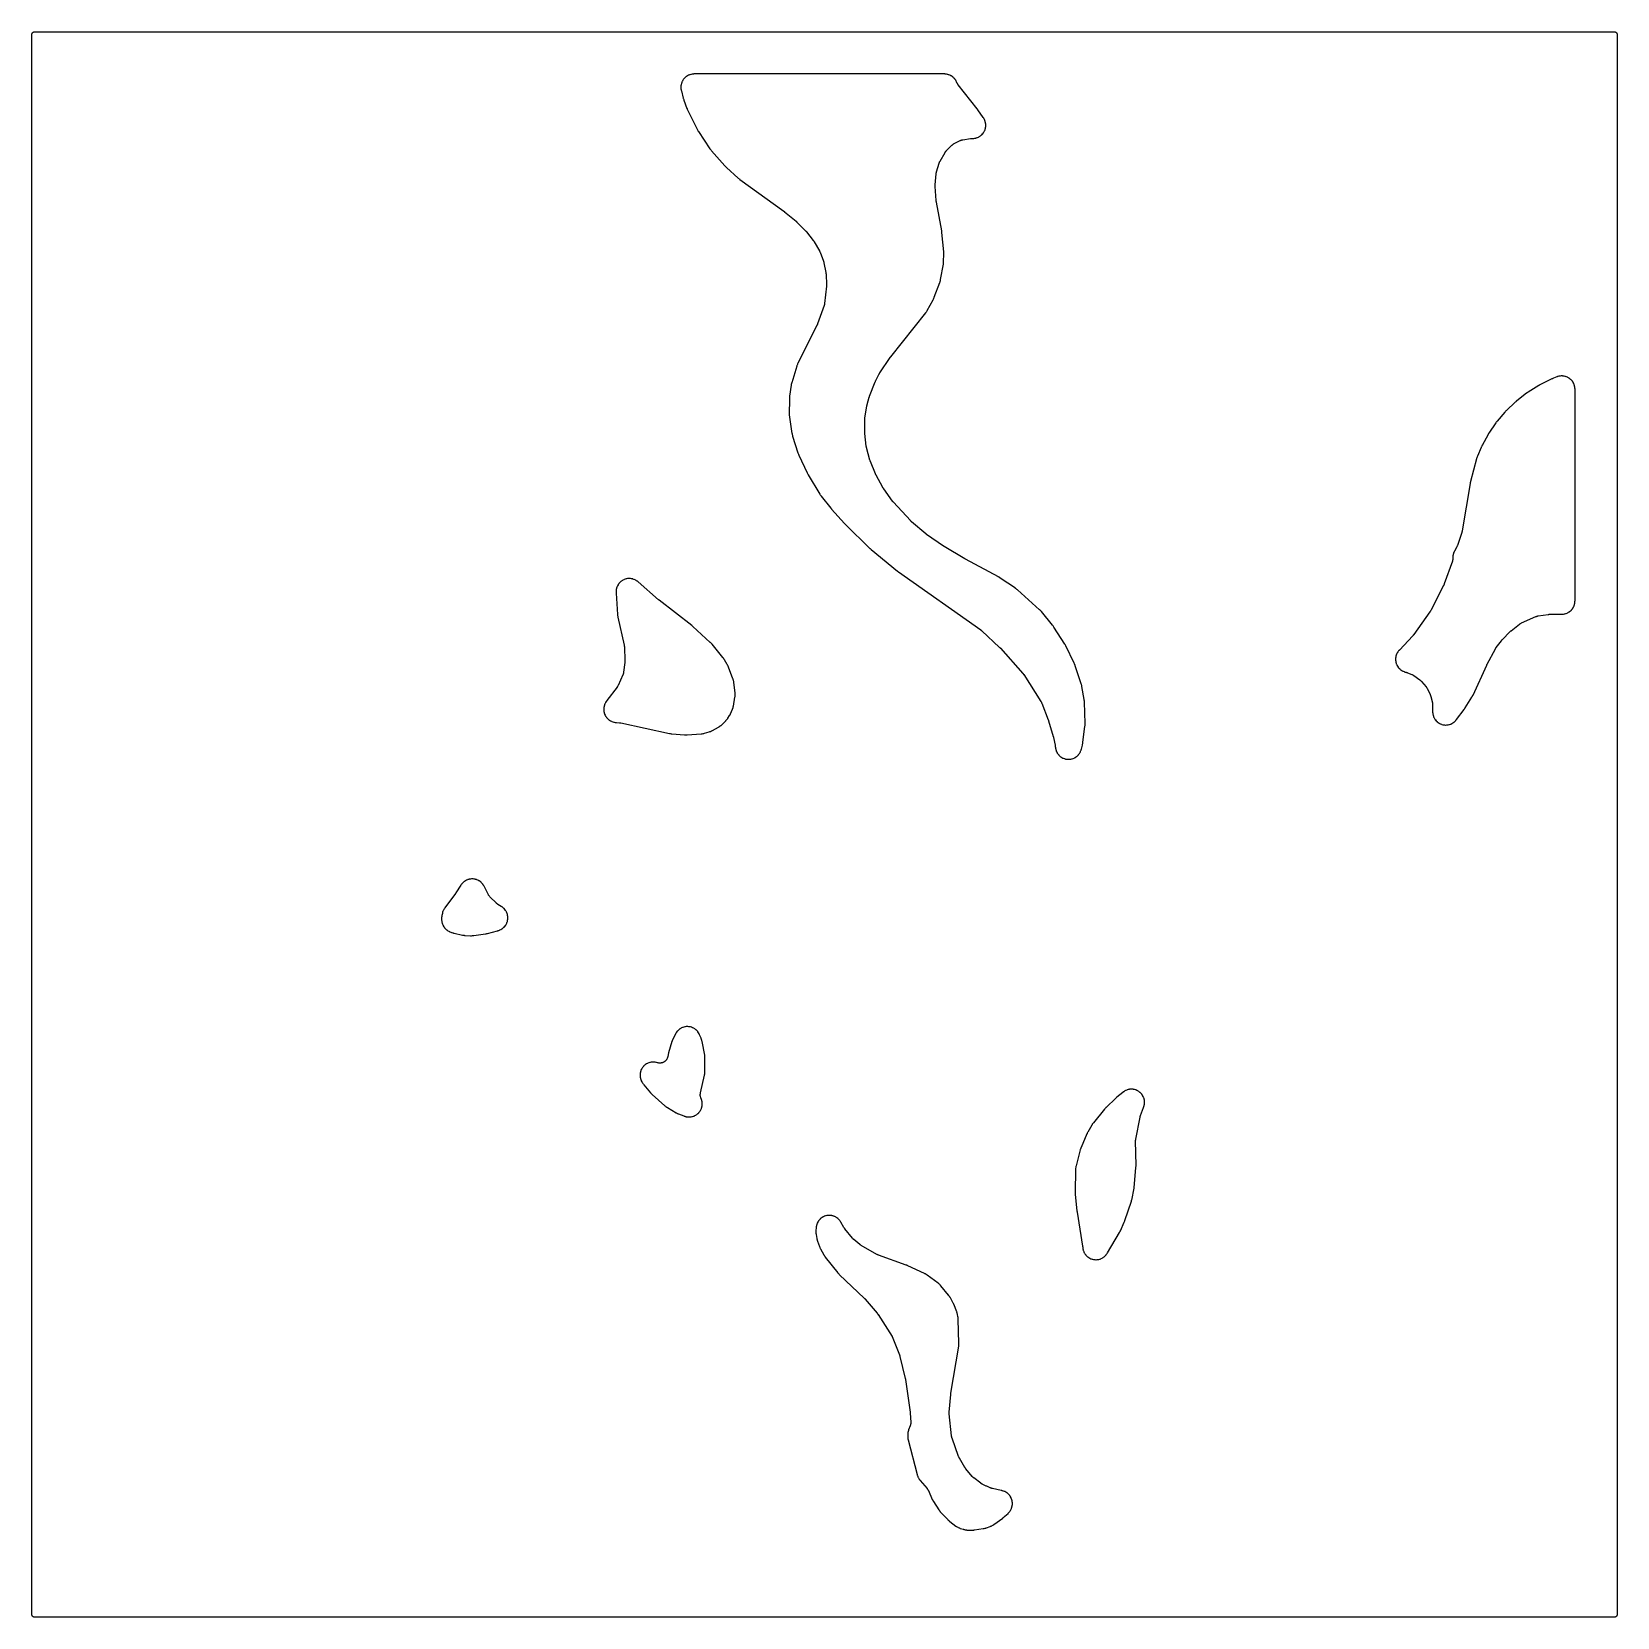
# Model space of a CAD drawing. Header units: millimetres. Extents: x 0 to 300, y 0 to 300.
import ezdxf

# ---------------------------------------------------------------- set-up
doc = ezdxf.new("R2010")
doc.units = ezdxf.units.MM
doc.layers.add('CUT', color=7, linetype='CONTINUOUS')

msp = doc.modelspace()

# ---------------------------------------------------------------- linework, layer by layer
at = {"layer": 'CUT'}
for points in [[(-0.0503, 299.5794), (-0.036, 299.6365), (-0.0162, 299.6918), (0.009, 299.745), (0.0392, 299.7954), (0.0743, 299.8427), (0.1137, 299.8863), (0.1573, 299.9257), (0.2046, 299.9608), (0.255, 299.991), (0.3082, 300.0162), (0.3635, 300.036), (0.4206, 300.0503), (0.4788, 300.0589), (0.5522, 300.0625), (1.4375, 300.0625), (298.5625, 300.0625), (299.4478, 300.0625), (299.5212, 300.0589), (299.5794, 300.0503), (299.6365, 300.036), (299.6918, 300.0162), (299.745, 299.991), (299.7954, 299.9608), (299.8427, 299.9257), (299.8863, 299.8863), (299.9257, 299.8427), (299.9608, 299.7954), (299.991, 299.745), (300.0162, 299.6918), (300.036, 299.6365), (300.0503, 299.5794), (300.0589, 299.5212), (300.0625, 299.4478), (300.0625, 298.5625), (300.0625, 1.4375), (300.0625, 0.5522), (300.0589, 0.4788), (300.0503, 0.4206), (300.036, 0.3635), (300.0162, 0.3082), (299.991, 0.255), (299.9608, 0.2046), (299.9257, 0.1573), (299.8863, 0.1137), (299.8427, 0.0743), (299.7954, 0.0392), (299.745, 0.009), (299.6918, -0.0162), (299.6365, -0.036), (299.5794, -0.0503), (299.5212, -0.0589), (299.4478, -0.0625), (298.5625, -0.0625), (1.4375, -0.0625), (0.5522, -0.0625), (0.4788, -0.0589), (0.4206, -0.0503), (0.3635, -0.036), (0.3082, -0.0162), (0.255, 0.009), (0.2046, 0.0392), (0.1573, 0.0743), (0.1137, 0.1137), (0.0743, 0.1573), (0.0392, 0.2046), (0.009, 0.255), (-0.0162, 0.3082), (-0.036, 0.3635), (-0.0503, 0.4206), (-0.0589, 0.4788), (-0.0625, 0.5522), (-0.0625, 1.4375), (-0.0625, 298.5625), (-0.0625, 299.4478), (-0.0589, 299.5212)], [(122.8625, 289.0892), (122.8675, 289.0609), (122.8787, 289.0059), (122.8818, 288.9919), (122.9026, 288.9009), (122.906, 288.8869), (123.2672, 287.4673), (123.2713, 287.4519), (123.2995, 287.3522), (123.3041, 287.3369), (123.3428, 287.2127), (123.3478, 287.1975), (123.3812, 287.0994), (123.3866, 287.0844), (123.9696, 285.5138), (123.9753, 285.499), (124.0138, 285.4033), (124.0199, 285.3887), (124.0713, 285.2699), (124.0777, 285.2555), (124.1212, 285.1619), (124.128, 285.1476), (125.8851, 281.612), (125.8939, 281.5951), (125.9525, 281.4859), (125.9618, 281.4692), (126.0397, 281.3347), (126.0496, 281.3183), (126.115, 281.2131), (126.1254, 281.1971), (128.3237, 277.9021), (128.3354, 277.8851), (128.4138, 277.776), (128.4262, 277.7595), (128.5291, 277.626), (128.542, 277.6099), (128.6277, 277.5064), (128.6412, 277.4908), (131.1483, 274.6676), (131.1595, 274.6554), (131.2332, 274.5769), (131.2447, 274.5649), (131.3399, 274.469), (131.3517, 274.4574), (131.4296, 274.3831), (131.4418, 274.3718), (133.6633, 272.367), (133.6756, 272.3563), (133.7559, 272.2876), (133.7684, 272.2773), (133.8715, 272.1939), (133.8843, 272.1838), (133.9682, 272.1196), (133.9813, 272.1099), (142.3228, 266.0821), (142.3278, 266.0785), (142.3393, 266.07), (142.3442, 266.0664), (142.3559, 266.0577), (142.3619, 266.0532), (142.3759, 266.0426), (142.3819, 266.038), (142.3887, 266.0328), (142.3947, 266.0281), (142.4085, 266.0173), (142.4144, 266.0126), (142.4175, 266.0102), (142.4244, 266.0047), (142.4405, 265.9916), (142.4474, 265.9859), (144.6188, 264.1845), (144.6268, 264.1778), (144.6455, 264.1619), (144.6534, 264.1551), (144.663, 264.1468), (144.6708, 264.1399), (144.6889, 264.1238), (144.6967, 264.1168), (144.7056, 264.1087), (144.7132, 264.1016), (144.7311, 264.085), (144.7386, 264.0778), (144.7479, 264.069), (144.7554, 264.0618), (144.7728, 264.0448), (144.7802, 264.0374), (146.4181, 262.3995), (146.4279, 262.3896), (146.4506, 262.3662), (146.4602, 262.3561), (146.4719, 262.3437), (146.4814, 262.3334), (146.5033, 262.3093), (146.5127, 262.2989), (146.5233, 262.2869), (146.5324, 262.2764), (146.5536, 262.2516), (146.5626, 262.2409), (146.5735, 262.2278), (146.5823, 262.217), (146.6027, 262.1916), (146.6114, 262.1807), (147.8828, 260.5468), (147.8923, 260.5343), (147.9142, 260.5051), (147.9235, 260.4925), (147.9347, 260.477), (147.9438, 260.4642), (147.9647, 260.4342), (147.9736, 260.4213), (147.9836, 260.4064), (147.9922, 260.3933), (148.0121, 260.3626), (148.0205, 260.3494), (148.0306, 260.3332), (148.0387, 260.3198), (148.0575, 260.2884), (148.0655, 260.2749), (149.0231, 258.61), (149.0267, 258.6037), (149.035, 258.5889), (149.0366, 258.5862), (149.0521, 258.5573), (149.0821, 258.4988), (149.0921, 258.4786), (149.105, 258.45), (149.1375, 258.3736), (149.1509, 258.3405), (149.807, 256.6157), (149.8104, 256.6066), (149.8156, 256.5924), (149.8238, 256.5692), (149.8341, 256.5385), (149.843, 256.5109), (149.8497, 256.4886), (149.8534, 256.4759), (149.8548, 256.4712), (149.8622, 256.4435), (149.8778, 256.3817), (149.8863, 256.3445), (149.8889, 256.3318), (149.8908, 256.3225), (150.2544, 254.4666), (150.2574, 254.4507), (150.264, 254.4134), (150.2667, 254.3974), (150.2698, 254.3779), (150.2722, 254.3619), (150.2775, 254.3244), (150.2796, 254.3083), (150.2818, 254.2899), (150.2836, 254.2738), (150.2875, 254.2361), (150.2891, 254.22), (150.2908, 254.2003), (150.292, 254.1841), (150.2945, 254.1464), (150.2955, 254.1302), (150.39, 252.217), (150.3903, 252.2098), (150.391, 252.1931), (150.3911, 252.19), (150.3917, 252.1574), (150.3919, 252.0922), (150.3916, 252.0699), (150.3901, 252.0388), (150.3844, 251.9566), (150.3813, 251.9214), (150.024, 248.6229), (150.0225, 248.6095), (150.0202, 248.5916), (150.0121, 248.5387), (149.996, 248.4511), (149.988, 248.4125), (149.9782, 248.3743), (149.9543, 248.2884), (149.9385, 248.2373), (149.9326, 248.2203), (149.9282, 248.2077), (148.6807, 244.7448), (148.6761, 244.7323), (148.6652, 244.7034), (148.6605, 244.6911), (148.6545, 244.676), (148.6496, 244.6637), (148.6378, 244.6352), (148.6327, 244.6229), (148.6267, 244.609), (148.6214, 244.5968), (148.6088, 244.5686), (148.6034, 244.5565), (148.5966, 244.5419), (148.5909, 244.5299), (148.5775, 244.5021), (148.5717, 244.4902), (144.9535, 237.2513), (144.9481, 237.24), (144.9133, 237.1668), (144.9081, 237.1554), (144.8881, 237.111), (144.8784, 237.088), (144.8182, 236.9374), (144.8094, 236.9141), (144.7932, 236.8681), (144.7892, 236.8563), (144.7639, 236.7793), (144.7601, 236.7674), (143.7941, 233.6125), (143.791, 233.602), (143.7699, 233.5285), (143.7669, 233.5175), (143.754, 233.4691), (143.7483, 233.4456), (143.7155, 233.2987), (143.7108, 233.2759), (143.7036, 233.2362), (143.7017, 233.2255), (143.6895, 233.1509), (143.6876, 233.1388), (143.3962, 231.1031), (143.3936, 231.0831), (143.3794, 230.9529), (143.3776, 230.9329), (143.3653, 230.769), (143.3641, 230.7489), (143.3587, 230.618), (143.3582, 230.5979), (143.3349, 227.6057), (143.3349, 227.5937), (143.3359, 227.5156), (143.3361, 227.5036), (143.3377, 227.4566), (143.3389, 227.4326), (143.3502, 227.2768), (143.3524, 227.2529), (143.3577, 227.2062), (143.3592, 227.1943), (143.3695, 227.1168), (143.3712, 227.1049), (143.8474, 224.0061), (143.8492, 223.9952), (143.8623, 223.9194), (143.8643, 223.9081), (143.8738, 223.8586), (143.8789, 223.8348), (143.9135, 223.6874), (143.9193, 223.6647), (143.9301, 223.6256), (143.9331, 223.615), (143.9547, 223.5421), (143.9583, 223.5303), (144.9658, 220.3674), (144.9718, 220.3495), (145.0127, 220.2338), (145.0193, 220.2161), (145.0752, 220.0726), (145.0823, 220.0551), (145.1304, 219.9422), (145.1381, 219.925), (146.7017, 216.5538), (146.7091, 216.5386), (146.7582, 216.4401), (146.766, 216.425), (146.8311, 216.3032), (146.8393, 216.2883), (146.8939, 216.1927), (146.9025, 216.1782), (149.1186, 212.541), (149.1281, 212.5258), (149.1916, 212.4283), (149.2016, 212.4135), (149.2848, 212.2936), (149.2953, 212.279), (149.3644, 212.1855), (149.3753, 212.1712), (151.1888, 209.866), (151.1948, 209.8585), (151.2371, 209.8065), (151.2437, 209.7985), (151.2975, 209.7346), (151.3041, 209.7269), (151.3475, 209.6771), (151.3547, 209.669), (153.7919, 206.9718), (153.7978, 206.9653), (153.8393, 206.9207), (153.8457, 206.9139), (153.8984, 206.8591), (153.9048, 206.8525), (153.947, 206.8098), (153.954, 206.8029), (158.6074, 202.2548), (158.6169, 202.2457), (158.6792, 202.1874), (158.6889, 202.1785), (158.7688, 202.107), (158.7787, 202.0983), (158.8435, 202.0428), (158.8536, 202.0344), (163.8169, 197.968), (163.8248, 197.9617), (163.8797, 197.9183), (163.8882, 197.9116), (163.9576, 197.8587), (163.9661, 197.8524), (164.0216, 197.8115), (164.0308, 197.8049), (179.5602, 186.8328), (179.5724, 186.824), (179.6007, 186.8033), (179.6127, 186.7944), (179.6273, 186.7833), (179.6392, 186.7741), (179.6668, 186.7525), (179.6785, 186.7432), (179.6919, 186.7323), (179.7035, 186.7227), (179.7303, 186.7002), (179.7417, 186.6904), (179.7556, 186.6784), (179.7668, 186.6685), (179.7929, 186.6451), (179.804, 186.6349), (183.154, 183.5231), (183.1619, 183.5156), (183.1802, 183.4982), (183.188, 183.4906), (183.1975, 183.4814), (183.2052, 183.4738), (183.2232, 183.4559), (183.2308, 183.4481), (183.2395, 183.4392), (183.2471, 183.4314), (183.2646, 183.4131), (183.272, 183.4052), (183.281, 183.3955), (183.2884, 183.3875), (183.3054, 183.3687), (183.3127, 183.3607), (187.5392, 178.597), (187.5439, 178.5917), (187.5549, 178.5792), (187.5569, 178.5768), (187.5776, 178.5521), (187.6182, 178.5018), (187.6318, 178.4843), (187.6499, 178.4594), (187.6967, 178.3923), (187.7162, 178.3631), (190.9628, 173.2956), (190.9689, 173.2859), (190.977, 173.2729), (191, 173.2338), (191.0367, 173.1677), (191.0524, 173.1381), (191.0669, 173.108), (191.0986, 173.0392), (191.1165, 172.9975), (191.1222, 172.9833), (191.1263, 172.9728), (192.3482, 169.804), (192.3506, 169.7976), (192.3563, 169.7824), (192.3588, 169.776), (192.3645, 169.7604), (192.3674, 169.7524), (192.3741, 169.7337), (192.3769, 169.7257), (192.3801, 169.7164), (192.3829, 169.7083), (192.3892, 169.6894), (192.3919, 169.6813), (192.3933, 169.6771), (192.3963, 169.6675), (192.4034, 169.6451), (192.4063, 169.6354), (193.2941, 166.6855), (193.2971, 166.6756), (193.3038, 166.6523), (193.3066, 166.6423), (193.3099, 166.6304), (193.3126, 166.6204), (193.3187, 166.5973), (193.3213, 166.5873), (193.3242, 166.5758), (193.3266, 166.5658), (193.3322, 166.5424), (193.3346, 166.5324), (193.3374, 166.5201), (193.3396, 166.51), (193.3446, 166.4865), (193.3468, 166.4764), (193.6428, 165.0212), (193.645, 165.0099), (193.65, 164.9836), (193.6521, 164.9723), (193.6545, 164.9585), (193.6564, 164.9471), (193.6608, 164.9207), (193.6625, 164.9093), (193.6645, 164.8962), (193.6662, 164.8849), (193.6698, 164.8583), (193.6713, 164.8469), (193.673, 164.833), (193.6744, 164.8216), (193.6774, 164.7949), (193.6786, 164.7835), (193.6917, 164.6506), (193.6934, 164.6358), (193.7052, 164.5399), (193.7073, 164.5251), (193.7158, 164.4677), (193.721, 164.4384), (193.7584, 164.2514), (193.773, 164.1937), (193.828, 164.0138), (193.8482, 163.9579), (193.9208, 163.7843), (193.9464, 163.7306), (194.0359, 163.5651), (194.0667, 163.5143), (194.1721, 163.3584), (194.2078, 163.3109), (194.3281, 163.1663), (194.3683, 163.1225), (194.5023, 162.9905), (194.5467, 162.9509), (194.6932, 162.8328), (194.7413, 162.7978), (194.8987, 162.6948), (194.95, 162.6647), (195.1168, 162.5778), (195.1709, 162.553), (195.3455, 162.483), (195.4018, 162.4637), (195.5824, 162.4114), (195.6403, 162.3977), (195.8253, 162.3635), (195.8843, 162.3556), (196.0717, 162.34), (196.1312, 162.3379), (196.3193, 162.3409), (196.3786, 162.3448), (196.5655, 162.3664), (196.6242, 162.3761), (196.808, 162.4161), (196.8654, 162.4316), (197.0443, 162.4896), (197.1, 162.5108), (197.2723, 162.5862), (197.3255, 162.6127), (197.4895, 162.7048), (197.5399, 162.7365), (197.6939, 162.8444), (197.7409, 162.8809), (197.8835, 163.0036), (197.9267, 163.0446), (198.0564, 163.1807), (198.0953, 163.2258), (198.2109, 163.3741), (198.2452, 163.4228), (198.3455, 163.5819), (198.3748, 163.6337), (198.4589, 163.8019), (198.4828, 163.8564), (198.5508, 164.0346), (198.5607, 164.0626), (198.5787, 164.1179), (198.5832, 164.1321), (198.6108, 164.2248), (198.6149, 164.2391), (198.8208, 164.9969), (198.8261, 165.0179), (198.8582, 165.1552), (198.8627, 165.1764), (198.8966, 165.3499), (198.9004, 165.3713), (198.9224, 165.5106), (198.9254, 165.5321), (199.3004, 168.6244), (199.3016, 168.6349), (199.3092, 168.7087), (199.3103, 168.7197), (199.3144, 168.7682), (199.3159, 168.7916), (199.3225, 168.9376), (199.3231, 168.9601), (199.3234, 168.9992), (199.3234, 169.0099), (199.3227, 169.0832), (199.3225, 169.0951), (199.202, 173.1519), (199.201, 173.1735), (199.1918, 173.3134), (199.19, 173.3349), (199.1721, 173.5099), (199.1695, 173.5313), (199.1503, 173.6702), (199.1469, 173.6916), (198.7225, 176.1117), (198.7184, 176.1328), (198.6894, 176.2696), (198.6845, 176.2906), (198.6419, 176.4608), (198.6363, 176.4816), (198.5974, 176.616), (198.5911, 176.6366), (197.4704, 180.051), (197.4635, 180.0709), (197.4164, 180.199), (197.4088, 180.2186), (197.3442, 180.3772), (197.3359, 180.3965), (197.28, 180.521), (197.271, 180.54), (195.6642, 183.8061), (195.6568, 183.8206), (195.6074, 183.9144), (195.5996, 183.9287), (195.5345, 184.0447), (195.5264, 184.0588), (195.472, 184.1498), (195.4634, 184.1637), (193.4378, 187.3526), (193.4281, 187.3673), (193.364, 187.462), (193.3539, 187.4764), (193.27, 187.5928), (193.2595, 187.6069), (193.1899, 187.6977), (193.179, 187.7115), (191.0717, 190.3003), (191.0645, 190.309), (191.0137, 190.3691), (191.006, 190.3779), (190.972, 190.4167), (190.9552, 190.435), (190.8481, 190.547), (190.8312, 190.5639), (190.8014, 190.5927), (190.7932, 190.6005), (190.7363, 190.6534), (190.7269, 190.6619), (186.5307, 194.403), (186.5156, 194.416), (186.4163, 194.4988), (186.4008, 194.5113), (186.2728, 194.611), (186.2569, 194.623), (186.1523, 194.699), (186.136, 194.7105), (183.2661, 196.6546), (183.2534, 196.6629), (183.1701, 196.7163), (183.1572, 196.7244), (183.051, 196.7887), (183.0379, 196.7964), (182.952, 196.8455), (182.9387, 196.8529), (176.6773, 200.2243), (176.666, 200.2305), (176.6543, 200.2369), (176.6504, 200.239), (176.6409, 200.2443), (176.6368, 200.2466), (176.6321, 200.2492), (176.6281, 200.2515), (176.6186, 200.2569), (176.6151, 200.259), (176.6074, 200.2634), (176.5966, 200.2698), (176.5918, 200.2726), (172.6784, 202.5941), (172.6728, 202.5974), (172.6597, 202.6053), (172.6541, 202.6087), (172.6409, 202.6169), (172.634, 202.6211), (172.6182, 202.631), (172.6114, 202.6353), (172.6036, 202.6403), (172.5968, 202.6446), (172.5811, 202.6549), (172.5744, 202.6593), (172.571, 202.6615), (172.5631, 202.6668), (172.5447, 202.6793), (172.5369, 202.6847), (169.3361, 204.9064), (169.3273, 204.9125), (169.307, 204.927), (169.2983, 204.9332), (169.2879, 204.9408), (169.2794, 204.9472), (169.2595, 204.962), (169.2511, 204.9684), (169.2413, 204.9759), (169.2329, 204.9824), (169.2134, 204.9978), (169.2051, 205.0044), (169.1949, 205.0125), (169.1867, 205.0193), (169.1675, 205.0351), (169.1593, 205.0419), (166.4648, 207.3182), (166.4543, 207.3272), (166.4299, 207.3484), (166.4196, 207.3576), (166.407, 207.3689), (166.3968, 207.3782), (166.3731, 207.4002), (166.3631, 207.4096), (166.3516, 207.4206), (166.3417, 207.4302), (166.3187, 207.4529), (166.3089, 207.4627), (166.2971, 207.4747), (166.2874, 207.4847), (166.2652, 207.508), (166.2557, 207.5181), (163.0466, 210.988), (163.0368, 210.9987), (163.0144, 211.0238), (163.0048, 211.0346), (162.9933, 211.0479), (162.9839, 211.0589), (162.9623, 211.0847), (162.9531, 211.0958), (162.9426, 211.1087), (162.9336, 211.1199), (162.9128, 211.1464), (162.904, 211.1578), (162.8933, 211.1719), (162.8847, 211.1834), (162.8647, 211.2106), (162.8563, 211.2222), (161.2075, 213.5412), (161.2002, 213.5516), (161.1834, 213.576), (161.1763, 213.5865), (161.1677, 213.5994), (161.1607, 213.61), (161.1446, 213.6348), (161.1377, 213.6455), (161.13, 213.6578), (161.1233, 213.6686), (161.1079, 213.6939), (161.1013, 213.7048), (161.0935, 213.7181), (161.0871, 213.7291), (161.0724, 213.7548), (161.0662, 213.7658), (159.7726, 216.1043), (159.7663, 216.116), (159.7516, 216.1434), (159.7454, 216.1552), (159.738, 216.1697), (159.732, 216.1815), (159.7182, 216.2094), (159.7123, 216.2213), (159.7058, 216.2351), (159.7001, 216.2472), (159.6871, 216.2754), (159.6816, 216.2876), (159.6751, 216.3024), (159.6698, 216.3146), (159.6576, 216.3432), (159.6525, 216.3555), (158.697, 218.7005), (158.692, 218.7132), (158.6805, 218.7428), (158.6756, 218.7555), (158.6698, 218.771), (158.6652, 218.7838), (158.6545, 218.8137), (158.6501, 218.8266), (158.6451, 218.8414), (158.6408, 218.8543), (158.6311, 218.8845), (158.627, 218.8975), (158.6221, 218.9134), (158.6183, 218.9265), (158.6095, 218.957), (158.6058, 218.9701), (157.9551, 221.3589), (157.9533, 221.3655), (157.9492, 221.381), (157.9485, 221.3839), (157.9411, 221.4142), (157.9275, 221.4751), (157.9231, 221.4961), (157.918, 221.5254), (157.906, 221.6033), (157.9014, 221.6369), (157.6285, 223.9908), (157.6269, 224.0051), (157.6236, 224.0385), (157.6223, 224.0528), (157.6209, 224.07), (157.6198, 224.0843), (157.6175, 224.1174), (157.6167, 224.1317), (157.6158, 224.1481), (157.6152, 224.1624), (157.614, 224.1957), (157.6136, 224.21), (157.6133, 224.2274), (157.6131, 224.2417), (157.613, 224.2751), (157.613, 224.2894), (157.6409, 226.6628), (157.641, 226.6695), (157.6413, 226.6853), (157.6414, 226.6882), (157.6426, 226.7189), (157.646, 226.7802), (157.6475, 226.8012), (157.6506, 226.8303), (157.6601, 226.9073), (157.6648, 226.9403), (158.0355, 229.2402), (158.0376, 229.2527), (158.0427, 229.282), (158.045, 229.2945), (158.0478, 229.3094), (158.0503, 229.3218), (158.0562, 229.3506), (158.0588, 229.3629), (158.0619, 229.3771), (158.0647, 229.3894), (158.0714, 229.4181), (158.0744, 229.4304), (158.0781, 229.4453), (158.0813, 229.4575), (158.0888, 229.486), (158.0921, 229.4982), (158.4751, 230.8705), (158.4782, 230.8813), (158.4855, 230.9064), (158.4887, 230.9171), (158.4927, 230.9302), (158.4961, 230.9409), (158.504, 230.9658), (158.5075, 230.9764), (158.5116, 230.9887), (158.5152, 230.9993), (158.5238, 231.024), (158.5275, 231.0345), (158.5322, 231.0474), (158.5361, 231.0579), (158.5453, 231.0824), (158.5493, 231.0928), (159.6072, 233.8061), (159.6117, 233.8174), (159.6223, 233.8435), (159.6269, 233.8547), (159.6327, 233.8683), (159.6374, 233.8794), (159.6487, 233.9052), (159.6536, 233.9163), (159.6594, 233.9289), (159.6644, 233.9399), (159.6764, 233.9655), (159.6816, 233.9764), (159.6881, 233.9896), (159.6934, 234.0005), (159.7061, 234.0257), (159.7116, 234.0364), (160.3628, 235.2895), (160.3687, 235.3007), (160.3828, 235.3269), (160.3889, 235.338), (160.3964, 235.3516), (160.4027, 235.3626), (160.4174, 235.3883), (160.4239, 235.3993), (160.4313, 235.4119), (160.4379, 235.4227), (160.4534, 235.448), (160.4601, 235.4588), (160.4684, 235.4719), (160.4752, 235.4826), (160.4914, 235.5074), (160.4985, 235.518), (162.4201, 238.3743), (162.4241, 238.3803), (162.4337, 238.3943), (162.4378, 238.4003), (162.4478, 238.4146), (162.4529, 238.4219), (162.465, 238.4389), (162.4702, 238.4461), (162.4763, 238.4545), (162.4816, 238.4617), (162.494, 238.4785), (162.4994, 238.4856), (162.5021, 238.4892), (162.5086, 238.4976), (162.5238, 238.5172), (162.5303, 238.5255), (169.1704, 246.8776), (169.1781, 246.8875), (169.2278, 246.9528), (169.2353, 246.9629), (169.2644, 247.0028), (169.2789, 247.0236), (169.3698, 247.1602), (169.3834, 247.1815), (169.409, 247.2237), (169.4154, 247.2345), (169.4565, 247.3056), (169.4628, 247.3166), (170.5543, 249.299), (170.5644, 249.3183), (170.6282, 249.4448), (170.6377, 249.4644), (170.7118, 249.6258), (170.7206, 249.6458), (170.775, 249.7766), (170.783, 249.7969), (171.8349, 252.6088), (171.8396, 252.6218), (171.8691, 252.7066), (171.8735, 252.7197), (171.8901, 252.771), (171.898, 252.7975), (171.9451, 252.9707), (171.9518, 252.9975), (171.9635, 253.0501), (171.9664, 253.0636), (171.9839, 253.1517), (171.9865, 253.1653), (172.4939, 256.0549), (172.4972, 256.0762), (172.5165, 256.215), (172.5191, 256.2365), (172.5369, 256.4114), (172.5387, 256.4329), (172.548, 256.5727), (172.549, 256.5943), (172.5897, 257.9498), (172.59, 257.9686), (172.5898, 258.0904), (172.5895, 258.1092), (172.5845, 258.262), (172.5836, 258.2807), (172.5758, 258.4024), (172.5744, 258.421), (172.2306, 262.0274), (172.2292, 262.0402), (172.2195, 262.1236), (172.2178, 262.1364), (172.2033, 262.2408), (172.2014, 262.2536), (172.1881, 262.3364), (172.1859, 262.3491), (171.1825, 267.8281), (171.1803, 267.8409), (171.1753, 267.8707), (171.1732, 267.8835), (171.1708, 267.8991), (171.1689, 267.9119), (171.1648, 267.9418), (171.1631, 267.9546), (171.1612, 267.9695), (171.1597, 267.9824), (171.1564, 268.0125), (171.1551, 268.0254), (171.1536, 268.0411), (171.1525, 268.054), (171.1501, 268.0842), (171.1491, 268.0971), (170.975, 270.7325), (170.9741, 270.7488), (170.9723, 270.7866), (170.9716, 270.8028), (170.9711, 270.8226), (170.9707, 270.8388), (170.9703, 270.8767), (170.9702, 270.8929), (170.9703, 270.9115), (170.9706, 270.9277), (170.9715, 270.9656), (170.972, 270.9818), (170.9729, 271.0016), (170.9737, 271.0178), (170.976, 271.0556), (170.9771, 271.0718), (171.1427, 273.1815), (171.1437, 273.1938), (171.1453, 273.2104), (171.1512, 273.2594), (171.1632, 273.3409), (171.1693, 273.3768), (171.1768, 273.4124), (171.1955, 273.4926), (171.2081, 273.5403), (171.2127, 273.5563), (171.2163, 273.5682), (171.7206, 275.2109), (171.7245, 275.2231), (171.7298, 275.2396), (171.7469, 275.2879), (171.7777, 275.3676), (171.7921, 275.4026), (171.808, 275.4369), (171.8455, 275.5137), (171.8693, 275.5591), (171.8778, 275.5741), (171.8841, 275.5853), (172.8348, 277.2236), (172.8397, 277.2321), (172.8475, 277.2451), (172.8606, 277.2665), (172.8787, 277.295), (172.8951, 277.32), (172.8975, 277.3235), (172.9283, 277.3661), (172.9721, 277.4229), (173.0156, 277.4752), (173.0477, 277.511), (173.0751, 277.5401), (173.0841, 277.5493), (173.091, 277.5563), (174.1283, 278.5899), (174.1368, 278.5983), (174.1484, 278.6096), (174.1838, 278.6421), (174.2263, 278.6792), (174.2915, 278.7309), (174.3568, 278.778), (174.4272, 278.8239), (174.4774, 278.8533), (174.5201, 278.8769), (174.5342, 278.8842), (174.5449, 278.8896), (175.7074, 279.4707), (175.718, 279.4759), (175.7324, 279.4829), (175.7755, 279.5023), (175.8267, 279.5239), (175.9036, 279.5521), (175.9791, 279.5761), (176.0591, 279.5974), (176.1151, 279.6096), (176.1623, 279.6186), (176.1777, 279.6211), (176.1894, 279.623), (177.6097, 279.8352), (177.6217, 279.8369), (177.638, 279.8391), (177.6863, 279.8444), (177.767, 279.8509), (177.8034, 279.8531), (177.8175, 279.8537), (177.8418, 279.8543), (177.8985, 279.8551), (177.9229, 279.8551), (177.9269, 279.855), (177.9875, 279.854), (178.0168, 279.8542), (178.1969, 279.86), (178.2544, 279.8646), (178.4396, 279.8885), (178.4974, 279.8989), (178.6785, 279.9406), (178.735, 279.9565), (178.9111, 280.0157), (178.9658, 280.0371), (179.1353, 280.1132), (179.1876, 280.1399), (179.3488, 280.2322), (179.3983, 280.2639), (179.5497, 280.3716), (179.5959, 280.4079), (179.736, 280.5299), (179.7784, 280.5705), (179.9059, 280.7056), (179.9441, 280.7503), (180.0578, 280.8971), (180.0915, 280.9453), (180.1903, 281.1026), (180.2191, 281.1539), (180.302, 281.3201), (180.3256, 281.3739), (180.3919, 281.5474), (180.4102, 281.6033), (180.4592, 281.7824), (180.4719, 281.8398), (180.5031, 282.0229), (180.5101, 282.0813), (180.5233, 282.2666), (180.5246, 282.3253), (180.5196, 282.511), (180.5151, 282.5696), (180.4919, 282.7539), (180.4818, 282.8118), (180.4407, 282.9929), (180.4249, 283.0495), (180.3663, 283.2258), (180.3451, 283.2806), (180.2695, 283.4503), (180.243, 283.5028), (180.1499, 283.6665), (180.1348, 283.6917), (180.104, 283.7401), (180.096, 283.7524), (180.0428, 283.8318), (180.0345, 283.8439), (179.0204, 285.2799), (179.016, 285.2861), (178.985, 285.3289), (178.9801, 285.3355), (178.9407, 285.3884), (178.9358, 285.3947), (178.9041, 285.4361), (178.8989, 285.4428), (175.2924, 290.0071), (175.2857, 290.0158), (175.2823, 290.0202), (175.2524, 290.0614), (175.2136, 290.1181), (175.1712, 290.1865), (175.1451, 290.233), (175.109, 290.3048), (175.0785, 290.373), (175.0653, 290.4038), (175.0623, 290.4113), (175.0585, 290.4206), (175.0238, 290.5024), (175.0119, 290.5287), (175.0087, 290.5355), (175.0071, 290.5393), (174.9944, 290.5656), (174.9471, 290.6705), (174.9211, 290.7216), (174.8311, 290.879), (174.8003, 290.9274), (174.6958, 291.0755), (174.6605, 291.1207), (174.5423, 291.2581), (174.5028, 291.2998), (174.372, 291.4253), (174.3288, 291.463), (174.1866, 291.5755), (174.14, 291.6088), (173.9877, 291.7072), (173.9381, 291.736), (173.7772, 291.8194), (173.725, 291.8433), (173.5568, 291.911), (173.5027, 291.9298), (173.3288, 291.9811), (173.2731, 291.9947), (173.0951, 292.0291), (173.0383, 292.0373), (172.8554, 292.0549), (172.8268, 292.0569), (172.7708, 292.0596), (172.7565, 292.0601), (172.6633, 292.0623), (172.649, 292.0625), (125.3748, 292.0625), (125.3605, 292.0623), (125.2671, 292.0601), (125.2528, 292.0596), (125.1967, 292.0569), (125.1681, 292.0548), (124.9848, 292.0372), (124.9279, 292.029), (124.7496, 291.9944), (124.6938, 291.9808), (124.5196, 291.9293), (124.4653, 291.9104), (124.2969, 291.8425), (124.2447, 291.8185), (124.0835, 291.7348), (124.0338, 291.7059), (123.8814, 291.6072), (123.8347, 291.5737), (123.6924, 291.4608), (123.6491, 291.423), (123.5183, 291.297), (123.4788, 291.2553), (123.3606, 291.1174), (123.3253, 291.072), (123.2209, 290.9234), (123.1901, 290.8749), (123.1003, 290.717), (123.0743, 290.6658), (123, 290.5), (122.9791, 290.4466), (122.921, 290.2745), (122.9052, 290.2192), (122.8638, 290.0424), (122.8534, 289.9858), (122.8292, 289.8058), (122.8242, 289.7486), (122.8173, 289.5671), (122.8178, 289.5097), (122.8283, 289.3283), (122.8343, 289.2712)], [(258.1187, 180.8952), (258.1278, 180.8382), (258.1654, 180.6596), (258.1799, 180.6038), (258.2344, 180.4296), (258.2543, 180.3754), (258.3253, 180.2073), (258.3503, 180.1553), (258.4372, 179.9947), (258.467, 179.9454), (258.5689, 179.7939), (258.6034, 179.7476), (258.7193, 179.6067), (258.7581, 179.5639), (258.887, 179.4348), (258.9297, 179.396), (259.0705, 179.2798), (259.1167, 179.2452), (259.268, 179.1431), (259.3173, 179.1132), (259.4777, 179.0261), (259.5297, 179.001), (259.6977, 178.9298), (259.7518, 178.9098), (259.9283, 178.8542), (259.956, 178.8462), (260.0211, 178.8291), (260.0271, 178.8276), (260.069, 178.8171), (260.0752, 178.8155), (260.104, 178.8086), (260.116, 178.8056), (260.1459, 178.798), (260.1587, 178.7946), (260.1762, 178.7899), (260.2122, 178.7794), (260.2916, 178.7543), (260.3389, 178.7379), (260.3546, 178.7319), (260.3663, 178.7274), (261.1728, 178.4096), (261.1815, 178.4061), (261.195, 178.4007), (261.2171, 178.3913), (261.2466, 178.3784), (261.2726, 178.3665), (261.2763, 178.3648), (261.3211, 178.3419), (261.3812, 178.3091), (261.4371, 178.2758), (261.4758, 178.2509), (261.5075, 178.2295), (261.5176, 178.2224), (261.5252, 178.2169), (262.7036, 177.3663), (262.7147, 177.3582), (262.7295, 177.3471), (262.7727, 177.3128), (262.8428, 177.2536), (262.8731, 177.2267), (262.9022, 177.1984), (262.9666, 177.133), (263.004, 177.0926), (263.0162, 177.0786), (263.0251, 177.0681), (263.9011, 176.0297), (263.9072, 176.0224), (263.9166, 176.011), (263.9319, 175.992), (263.952, 175.9662), (263.9695, 175.9431), (263.9719, 175.9397), (264.0008, 175.8977), (264.0386, 175.8393), (264.0724, 175.7825), (264.0949, 175.7415), (264.1127, 175.7072), (264.1183, 175.6959), (264.1224, 175.6873), (264.6517, 174.5834), (264.6569, 174.5723), (264.6639, 174.5573), (264.6832, 174.5123), (264.7135, 174.4363), (264.7262, 174.4025), (264.7374, 174.3682), (264.7614, 174.2901), (264.7745, 174.2428), (264.7784, 174.2268), (264.7813, 174.2149), (265.0577, 173.0299), (265.0605, 173.0175), (265.0642, 173.0008), (265.0736, 172.9508), (265.087, 172.8672), (265.0921, 172.8301), (265.0957, 172.7929), (265.102, 172.7084), (265.1043, 172.6577), (265.1046, 172.6406), (265.1047, 172.6279), (265.109, 171.38), (265.1092, 171.3651), (265.112, 171.2679), (265.1126, 171.253), (265.1157, 171.1947), (265.118, 171.1649), (265.1377, 170.9742), (265.1469, 170.9151), (265.1849, 170.73), (265.1999, 170.6721), (265.2562, 170.4916), (265.2768, 170.4355), (265.3508, 170.2616), (265.3769, 170.2078), (265.4679, 170.0421), (265.4992, 169.9911), (265.6062, 169.8353), (265.6425, 169.7878), (265.7644, 169.6433), (265.8052, 169.5996), (265.941, 169.4681), (265.9859, 169.4286), (266.1341, 169.3112), (266.1827, 169.2765), (266.3419, 169.1744), (266.3937, 169.1447), (266.5622, 169.059), (266.6168, 169.0345), (266.7929, 168.966), (266.8497, 168.9471), (267.0318, 168.8965), (267.0901, 168.8833), (267.2764, 168.8511), (267.3357, 168.8438), (267.5243, 168.8302), (267.5841, 168.8289), (267.773, 168.8342), (267.8326, 168.8388), (268.0201, 168.8628), (268.079, 168.8734), (268.2632, 168.916), (268.3207, 168.9323), (268.4997, 168.993), (268.5553, 169.015), (268.7274, 169.0933), (268.7805, 169.1207), (268.944, 169.2156), (268.9941, 169.2482), (269.1473, 169.359), (269.1939, 169.3964), (269.3353, 169.5218), (269.378, 169.5637), (269.508, 169.7045), (269.5278, 169.727), (269.5652, 169.7718), (269.5746, 169.7834), (269.635, 169.8596), (269.6442, 169.8714), (271.0951, 171.7972), (271.1033, 171.8084), (271.1562, 171.8822), (271.1642, 171.8936), (271.2285, 171.9877), (271.2362, 171.9993), (271.2856, 172.0754), (271.2931, 172.0872), (272.5304, 174.0935), (272.5399, 174.1096), (272.6005, 174.215), (272.6095, 174.2314), (272.6814, 174.366), (272.6899, 174.3826), (272.7438, 174.4916), (272.7518, 174.5085), (275.338, 180.1792), (275.3405, 180.1848), (275.3466, 180.1978), (275.3492, 180.2033), (275.3554, 180.2166), (275.3587, 180.2234), (275.3663, 180.2393), (275.3696, 180.246), (275.3735, 180.2538), (275.3769, 180.2606), (275.3848, 180.2764), (275.3882, 180.2831), (275.39, 180.2865), (275.3941, 180.2945), (275.4038, 180.3129), (275.408, 180.3208), (276.9993, 183.2691), (277.0026, 183.2751), (277.0104, 183.2893), (277.0118, 183.2919), (277.0274, 183.3189), (277.0596, 183.3725), (277.0709, 183.3908), (277.0875, 183.4156), (277.1326, 183.4804), (277.1525, 183.5079), (278.1219, 184.7942), (278.1303, 184.8053), (278.1503, 184.831), (278.159, 184.8419), (278.1694, 184.8549), (278.1781, 184.8655), (278.1986, 184.8903), (278.2074, 184.9008), (278.2178, 184.9129), (278.2268, 184.9233), (278.2482, 184.9475), (278.2574, 184.9578), (278.2687, 184.9703), (278.2781, 184.9804), (278.3002, 185.0039), (278.3097, 185.014), (279.6991, 186.4503), (279.7103, 186.4616), (279.7366, 186.4879), (279.748, 186.499), (279.762, 186.5125), (279.7735, 186.5234), (279.8008, 186.5487), (279.8125, 186.5595), (279.8261, 186.5717), (279.838, 186.5822), (279.8661, 186.6065), (279.8783, 186.6168), (279.8932, 186.6293), (279.9055, 186.6394), (279.9344, 186.6627), (279.9469, 186.6726), (281.5708, 187.934), (281.5817, 187.9423), (281.5965, 187.9534), (281.6413, 187.985), (281.7175, 188.0355), (281.7516, 188.0569), (281.7868, 188.0768), (281.8673, 188.1201), (281.9163, 188.1445), (281.9331, 188.1523), (281.9456, 188.1579), (284.6669, 189.3627), (284.6762, 189.3667), (284.6906, 189.3729), (284.7147, 189.3828), (284.7471, 189.3956), (284.776, 189.4065), (284.7801, 189.408), (284.8319, 189.4247), (284.9031, 189.4453), (284.9714, 189.4622), (285.0201, 189.4723), (285.0607, 189.4797), (285.0739, 189.4818), (285.0839, 189.4833), (286.9831, 189.7635), (286.9981, 189.7656), (287.0331, 189.7701), (287.0481, 189.772), (287.0665, 189.7741), (287.0816, 189.7756), (287.1167, 189.779), (287.1318, 189.7803), (287.1491, 189.7817), (287.1643, 189.7828), (287.1995, 189.785), (287.2147, 189.7858), (287.2331, 189.7866), (287.2482, 189.7872), (287.2836, 189.7882), (287.2987, 189.7885), (289.359, 189.8129), (289.366, 189.813), (289.3825, 189.813), (289.3896, 189.813), (289.4096, 189.8129), (289.4175, 189.8129), (289.4369, 189.8126), (289.4479, 189.8125), (289.4565, 189.8124), (289.5412, 189.8125), (289.5545, 189.8127), (289.6159, 189.8141), (289.6458, 189.8155), (289.8372, 189.8295), (289.8966, 189.8369), (290.0831, 189.8695), (290.1415, 189.8827), (290.3238, 189.9337), (290.3806, 189.9527), (290.5569, 190.0216), (290.6116, 190.0461), (290.7801, 190.1323), (290.832, 190.1622), (290.9912, 190.2647), (291.0398, 190.2996), (291.188, 190.4175), (291.2329, 190.457), (291.3685, 190.5891), (291.4093, 190.633), (291.5311, 190.7779), (291.5673, 190.8256), (291.6741, 190.9819), (291.7053, 191.033), (291.796, 191.1992), (291.822, 191.2531), (291.8956, 191.4275), (291.9161, 191.4838), (291.972, 191.6647), (291.9868, 191.7227), (292.0243, 191.9082), (292.0332, 191.9674), (292.0524, 192.1584), (292.0546, 192.1883), (292.0575, 192.2467), (292.0581, 192.2617), (292.0605, 192.359), (292.0607, 192.3739), (292.0623, 232.3411), (292.0622, 232.3556), (292.0599, 232.4501), (292.0593, 232.4647), (292.0566, 232.5214), (292.0545, 232.5504), (292.0364, 232.7359), (292.028, 232.7935), (291.9926, 232.9739), (291.9786, 233.0303), (291.9259, 233.2065), (291.9066, 233.2613), (291.837, 233.4315), (291.8124, 233.4842), (291.7268, 233.6469), (291.6972, 233.697), (291.5962, 233.8506), (291.5619, 233.8976), (291.4465, 234.0407), (291.4078, 234.0842), (291.2791, 234.2154), (291.2364, 234.2549), (291.0955, 234.3731), (291.0492, 234.4083), (290.8976, 234.5123), (290.8481, 234.5428), (290.6871, 234.6317), (290.6349, 234.6572), (290.4661, 234.7301), (290.4116, 234.7505), (290.2366, 234.8066), (290.1804, 234.8217), (290.0007, 234.8606), (289.9433, 234.8702), (289.7607, 234.8915), (289.7027, 234.8955), (289.5189, 234.899), (289.4607, 234.8973), (289.2774, 234.8831), (289.2197, 234.8758), (289.0387, 234.8439), (288.9819, 234.831), (288.8024, 234.781), (288.7745, 234.7725), (288.7206, 234.7547), (288.7069, 234.7499), (288.6179, 234.718), (288.6043, 234.713), (287.9833, 234.4732), (287.9707, 234.4682), (287.8888, 234.4344), (287.8763, 234.4291), (287.7745, 234.3844), (287.7621, 234.3788), (287.6819, 234.3414), (287.6696, 234.3355), (285.5219, 233.2734), (285.5089, 233.2668), (285.4246, 233.2225), (285.4117, 233.2155), (285.3073, 233.1574), (285.2946, 233.1501), (285.2126, 233.1018), (285.2001, 233.0942), (283.1947, 231.8456), (283.1813, 231.837), (283.095, 231.7801), (283.0819, 231.7711), (282.9755, 231.6968), (282.9626, 231.6875), (282.8795, 231.6261), (282.8668, 231.6165), (281.0193, 230.1738), (281.0084, 230.1651), (280.9383, 230.1078), (280.9276, 230.0988), (280.8414, 230.0248), (280.8309, 230.0156), (280.7636, 229.955), (280.7533, 229.9456), (279.0839, 228.372), (279.0722, 228.3607), (278.9969, 228.2858), (278.9855, 228.2741), (278.8937, 228.1776), (278.8826, 228.1656), (278.8116, 228.0868), (278.8008, 228.0745), (277.3397, 226.3611), (277.3292, 226.3485), (277.2623, 226.2655), (277.2521, 226.2526), (277.171, 226.1462), (277.1612, 226.133), (277.0989, 226.0465), (277.0895, 226.033), (275.7741, 224.0967), (275.7664, 224.085), (275.7172, 224.0089), (275.7098, 223.997), (275.6502, 223.9), (275.6431, 223.888), (275.5975, 223.8096), (275.5906, 223.7975), (274.4553, 221.7375), (274.4478, 221.7235), (274.4005, 221.632), (274.3934, 221.6178), (274.337, 221.5013), (274.3303, 221.4869), (274.2878, 221.393), (274.2815, 221.3784), (273.5882, 219.7292), (273.5805, 219.71), (273.5327, 219.5841), (273.5257, 219.5646), (273.4711, 219.4048), (273.4648, 219.3851), (273.4257, 219.2562), (273.42, 219.2363), (272.2734, 214.9225), (272.2699, 214.9087), (272.2483, 214.8191), (272.2452, 214.8052), (272.2208, 214.692), (272.2179, 214.6781), (272.2006, 214.5875), (272.1981, 214.5735), (270.6998, 205.5843), (270.6985, 205.5771), (270.6956, 205.5604), (270.6951, 205.5574), (270.6887, 205.5251), (270.6748, 205.4607), (270.6697, 205.4387), (270.6615, 205.4084), (270.6381, 205.3286), (270.6274, 205.2945), (269.8005, 202.8319), (269.7982, 202.825), (269.7926, 202.8088), (269.7915, 202.8058), (269.7802, 202.7751), (269.7561, 202.7135), (269.7476, 202.6925), (269.7346, 202.6638), (269.6989, 202.5885), (269.6829, 202.5566), (269.2466, 201.7249), (269.2397, 201.7115), (269.1962, 201.6233), (269.1897, 201.6097), (269.1648, 201.5556), (269.1527, 201.5277), (269.08, 201.3468), (269.0602, 201.2893), (269.007, 201.1046), (268.9931, 201.0453), (268.9588, 200.8562), (268.951, 200.7958), (268.9359, 200.6015), (268.9343, 200.5711), (268.9327, 200.5117), (268.9324, 200.4965), (268.9323, 200.3936), (268.932, 200.3723), (268.9301, 200.2969), (268.9247, 200.2188), (268.9185, 200.1643), (268.9057, 200.0837), (268.8947, 200.0304), (268.8746, 199.9513), (268.8529, 199.8798), (268.8402, 199.841), (267.3231, 195.5433), (267.3178, 195.5287), (267.3052, 195.4948), (267.2997, 195.4804), (267.2928, 195.4628), (267.287, 195.4484), (267.2732, 195.415), (267.2672, 195.4007), (267.2601, 195.3844), (267.2539, 195.3703), (267.239, 195.3374), (267.2324, 195.3233), (267.2244, 195.3062), (267.2176, 195.2923), (267.2016, 195.2599), (267.1946, 195.2461), (264.7488, 190.5141), (264.7415, 190.5002), (264.724, 190.4679), (264.7165, 190.4541), (264.7071, 190.4374), (264.6992, 190.4238), (264.6807, 190.3921), (264.6727, 190.3786), (264.6633, 190.3632), (264.655, 190.3499), (264.6354, 190.3189), (264.6269, 190.3057), (264.6163, 190.2897), (264.6076, 190.2766), (264.5869, 190.2463), (264.5779, 190.2334), (261.5521, 185.9662), (261.543, 185.9536), (261.5215, 185.9243), (261.5121, 185.9118), (261.5006, 185.8967), (261.4911, 185.8844), (261.4686, 185.8559), (261.4588, 185.8438), (261.4475, 185.83), (261.4375, 185.818), (261.414, 185.7903), (261.4038, 185.7785), (261.3913, 185.7642), (261.3809, 185.7526), (261.3565, 185.7257), (261.3459, 185.7143), (258.8098, 183.0204), (258.8, 183.0097), (258.7374, 182.9399), (258.7279, 182.929), (258.6913, 182.8862), (258.673, 182.8638), (258.5598, 182.7175), (258.5266, 182.6702), (258.4293, 182.5159), (258.4009, 182.4656), (258.3188, 182.3026), (258.2953, 182.2499), (258.2293, 182.0798), (258.211, 182.025), (258.1616, 181.8493), (258.1487, 181.7931), (258.1164, 181.6135), (258.109, 181.5562), (258.0941, 181.3743), (258.0922, 181.3166), (258.0948, 181.1342), (258.0985, 181.0766)], [(108.2387, 171.431), (108.2483, 171.3721), (108.2877, 171.1874), (108.3031, 171.1297), (108.3607, 170.9499), (108.3818, 170.894), (108.457, 170.7208), (108.4835, 170.6672), (108.5756, 170.5024), (108.6073, 170.4518), (108.7153, 170.2969), (108.7519, 170.2496), (108.8748, 170.1063), (108.9158, 170.0629), (109.0524, 169.9324), (109.0976, 169.8934), (109.2464, 169.7772), (109.2952, 169.7428), (109.4549, 169.6419), (109.5069, 169.6126), (109.6758, 169.5281), (109.7305, 169.5041), (109.9069, 169.4368), (109.9637, 169.4183), (110.146, 169.3689), (110.2043, 169.3562), (110.3932, 169.3247), (110.4228, 169.3206), (110.4807, 169.3139), (110.4956, 169.3123), (110.5922, 169.3036), (110.6071, 169.3024), (111.1799, 169.2649), (111.1867, 169.2644), (111.2025, 169.2632), (111.2054, 169.263), (111.236, 169.2601), (111.2972, 169.2534), (111.3182, 169.2507), (111.3472, 169.2461), (111.4239, 169.2324), (111.4567, 169.2259), (120.6374, 167.2304), (120.6564, 167.2265), (120.7799, 167.2038), (120.799, 167.2006), (120.955, 167.1771), (120.9742, 167.1746), (121.099, 167.1598), (121.1183, 167.1579), (123.4926, 166.9554), (123.5048, 166.9545), (123.5842, 166.9493), (123.5964, 166.9487), (123.6441, 166.9465), (123.6686, 166.946), (123.8276, 166.9454), (123.852, 166.9458), (123.8998, 166.9476), (123.912, 166.9482), (123.9914, 166.9528), (124.0036, 166.9536), (126.6317, 167.1591), (126.6473, 167.1605), (126.7485, 167.1711), (126.764, 167.173), (126.8246, 167.1809), (126.8556, 167.1858), (127.0556, 167.2227), (127.0862, 167.2291), (127.1457, 167.2434), (127.1609, 167.2472), (127.2592, 167.2734), (127.2742, 167.2777), (128.1718, 167.5424), (128.1874, 167.5472), (128.2881, 167.5799), (128.3035, 167.5852), (128.3634, 167.6064), (128.3938, 167.6181), (128.589, 167.6996), (128.6187, 167.713), (128.6759, 167.7406), (128.6905, 167.7479), (128.7845, 167.7965), (128.7989, 167.8041), (129.9295, 168.4276), (129.9411, 168.4342), (130.0162, 168.4778), (130.0277, 168.4847), (130.0722, 168.5119), (130.0947, 168.5263), (130.2367, 168.622), (130.2796, 168.6538), (130.4125, 168.7618), (130.4329, 168.7791), (130.4719, 168.8137), (130.4818, 168.8227), (130.5454, 168.8818), (130.555, 168.891), (131.2449, 169.5615), (131.2569, 169.5735), (131.3339, 169.6527), (131.3455, 169.665), (131.3903, 169.7138), (131.4126, 169.7394), (131.5524, 169.9101), (131.5732, 169.9369), (131.6122, 169.9905), (131.622, 170.0043), (131.6844, 170.0953), (131.6938, 170.1094), (132.03, 170.6302), (132.036, 170.6396), (132.0773, 170.7064), (132.0834, 170.7164), (132.1096, 170.7607), (132.1218, 170.7823), (132.1951, 170.9184), (132.2059, 170.9397), (132.2241, 170.9769), (132.2289, 170.987), (132.2617, 171.0574), (132.2668, 171.0688), (132.5537, 171.7213), (132.5586, 171.7327), (132.5891, 171.8063), (132.5937, 171.8177), (132.6112, 171.8624), (132.6197, 171.8855), (132.6711, 172.0343), (132.6852, 172.0814), (132.7242, 172.2339), (132.7298, 172.2578), (132.7397, 172.3048), (132.7422, 172.3168), (132.7572, 172.3952), (132.7593, 172.4073), (133.0483, 174.1066), (133.0505, 174.1206), (133.0638, 174.2119), (133.0657, 174.2259), (133.0724, 174.281), (133.0752, 174.3092), (133.0886, 174.4907), (133.0901, 174.5474), (133.0863, 174.7293), (133.085, 174.7576), (133.0812, 174.8129), (133.0801, 174.8271), (133.0717, 174.919), (133.0702, 174.9331), (132.843, 176.892), (132.8414, 176.9043), (132.8305, 176.9841), (132.8287, 176.9963), (132.8212, 177.0441), (132.8168, 177.0685), (132.7856, 177.2242), (132.7738, 177.2723), (132.7299, 177.4248), (132.7225, 177.4485), (132.7072, 177.4944), (132.7032, 177.5061), (132.6761, 177.5819), (132.6719, 177.5935), (131.8459, 179.7673), (131.841, 179.7796), (131.8089, 179.8588), (131.8039, 179.8709), (131.7835, 179.9181), (131.7726, 179.942), (131.6982, 180.0958), (131.6862, 180.1192), (131.6618, 180.1644), (131.6554, 180.1759), (131.6132, 180.2502), (131.6066, 180.2616), (131.068, 181.1633), (131.0567, 181.1815), (130.981, 181.2985), (130.969, 181.3163), (130.8689, 181.4595), (130.8563, 181.4769), (130.7725, 181.5881), (130.7593, 181.605), (128.7162, 184.1242), (128.7093, 184.1325), (128.6611, 184.1898), (128.6538, 184.1983), (128.6215, 184.2353), (128.6056, 184.2528), (128.5042, 184.3601), (128.4882, 184.3763), (128.46, 184.404), (128.4523, 184.4114), (128.3985, 184.4623), (128.3896, 184.4705), (125.0783, 187.4789), (125.0704, 187.4859), (125.0154, 187.5341), (125.0069, 187.5415), (124.9372, 187.6003), (124.9287, 187.6074), (124.8727, 187.6528), (124.8635, 187.6602), (118.6959, 192.4765), (118.6922, 192.4794), (118.6835, 192.4863), (118.6797, 192.4892), (118.6709, 192.4963), (118.6663, 192.5), (118.6557, 192.5085), (118.6512, 192.5122), (118.646, 192.5165), (118.6414, 192.5202), (118.6309, 192.529), (118.627, 192.5322), (118.6186, 192.5394), (118.6066, 192.5496), (118.6013, 192.5541), (114.7402, 195.9059), (114.7289, 195.9155), (114.6549, 195.9766), (114.6434, 195.9859), (114.598, 196.0215), (114.5743, 196.0392), (114.4198, 196.1486), (114.37, 196.1804), (114.2077, 196.2729), (114.155, 196.2995), (113.9844, 196.3756), (113.9293, 196.397), (113.752, 196.4559), (113.6951, 196.4717), (113.5129, 196.5129), (113.4547, 196.5231), (113.2694, 196.5462), (113.2105, 196.5506), (113.0238, 196.5553), (112.9647, 196.5539), (112.7784, 196.5403), (112.7198, 196.533), (112.5357, 196.5011), (112.4781, 196.4882), (112.2981, 196.4383), (112.242, 196.4198), (112.0678, 196.3525), (112.0138, 196.3285), (111.847, 196.2444), (111.7956, 196.2152), (111.6379, 196.1151), (111.5897, 196.081), (111.4426, 195.9658), (111.3979, 195.9272), (111.2629, 195.7981), (111.2222, 195.7552), (111.1006, 195.6135), (111.0643, 195.5669), (110.9572, 195.4139), (110.9257, 195.3639), (110.8341, 195.2011), (110.8077, 195.1483), (110.7325, 194.9773), (110.7115, 194.9221), (110.6535, 194.7445), (110.638, 194.6875), (110.5972, 194.5026), (110.5915, 194.4736), (110.5819, 194.4167), (110.5796, 194.4021), (110.5693, 194.3305), (110.5659, 194.3024), (110.5595, 194.2357), (110.5583, 194.2216), (110.5544, 194.1683), (110.5531, 194.1407), (110.5484, 193.9612), (110.5483, 193.9336), (110.5493, 193.8796), (110.5498, 193.8658), (110.5536, 193.7761), (110.5543, 193.7623), (110.8188, 189.7467), (110.8196, 189.7358), (110.826, 189.6599), (110.8271, 189.6486), (110.8322, 189.599), (110.8351, 189.5751), (110.8565, 189.4267), (110.8602, 189.4038), (110.8675, 189.3643), (110.8696, 189.3536), (110.8845, 189.2799), (110.887, 189.2679), (112.0753, 183.9567), (112.0776, 183.9461), (112.0811, 183.9298), (112.0864, 183.9026), (112.0929, 183.8661), (112.0981, 183.8336), (112.1018, 183.8076), (112.1038, 183.7927), (112.1045, 183.7872), (112.1079, 183.755), (112.1142, 183.6832), (112.117, 183.6401), (112.1176, 183.6255), (112.118, 183.6147), (112.1919, 180.9821), (112.1922, 180.9663), (112.1926, 180.9294), (112.1926, 180.9136), (112.1925, 180.8944), (112.1923, 180.8786), (112.1914, 180.8417), (112.1908, 180.8259), (112.1901, 180.8078), (112.1893, 180.792), (112.1871, 180.7552), (112.186, 180.7395), (112.1845, 180.7203), (112.1831, 180.7045), (112.1796, 180.6678), (112.178, 180.6521), (111.9699, 178.8077), (111.9685, 178.796), (111.9665, 178.7804), (111.9594, 178.734), (111.9497, 178.6798), (111.9318, 178.6007), (111.911, 178.5249), (111.8857, 178.4469), (111.8658, 178.3937), (111.8479, 178.3496), (111.8417, 178.3354), (111.8369, 178.3247), (110.9313, 176.3222), (110.9261, 176.3109), (110.919, 176.2957), (110.8966, 176.2514), (110.8574, 176.1784), (110.8394, 176.1465), (110.82, 176.1154), (110.7749, 176.0459), (110.7466, 176.0051), (110.7367, 175.9915), (110.7293, 175.9816), (108.8154, 173.4408), (108.8095, 173.4328), (108.7681, 173.3761), (108.7417, 173.3416), (108.7388, 173.3378), (108.7236, 173.3182), (108.7001, 173.2863), (108.6829, 173.2619), (108.577, 173.1024), (108.5465, 173.051), (108.4582, 172.8841), (108.433, 172.83), (108.3617, 172.6551), (108.3419, 172.5988), (108.2884, 172.4177), (108.2744, 172.3596), (108.2391, 172.1741), (108.2309, 172.1149), (108.2143, 171.9268), (108.212, 171.8672), (108.2141, 171.6783), (108.2178, 171.6187)], [(77.5459, 131.745), (77.5502, 131.7186), (77.5597, 131.6674), (77.5623, 131.6543), (77.58, 131.5693), (77.5828, 131.5563), (77.5925, 131.5146), (77.5962, 131.4996), (77.6213, 131.4023), (77.6254, 131.3874), (77.642, 131.3294), (77.6513, 131.2999), (77.7156, 131.1125), (77.7387, 131.0551), (77.8208, 130.8778), (77.8496, 130.8231), (77.9495, 130.6552), (77.9839, 130.6037), (78.1005, 130.447), (78.14, 130.3993), (78.2721, 130.2554), (78.3163, 130.2121), (78.4626, 130.0825), (78.5109, 130.044), (78.6697, 129.9302), (78.7218, 129.8968), (78.8939, 129.7986), (78.9211, 129.7839), (78.975, 129.7568), (78.9889, 129.75), (79.0798, 129.7071), (79.0938, 129.7006), (79.2779, 129.6194), (79.2919, 129.6135), (79.3839, 129.5757), (79.3981, 129.57), (79.4539, 129.5487), (79.4827, 129.5386), (79.6718, 129.4773), (79.7011, 129.4686), (79.7588, 129.4531), (79.7736, 129.4493), (79.8702, 129.4259), (79.8851, 129.4225), (81.4815, 129.0797), (81.4922, 129.0775), (81.5674, 129.0628), (81.5786, 129.0607), (81.6281, 129.052), (81.652, 129.0483), (81.8015, 129.0281), (81.8246, 129.0255), (81.8648, 129.0216), (81.8757, 129.0207), (81.9512, 129.0149), (81.9635, 129.014), (82.9747, 128.9569), (82.9901, 128.9563), (83.0893, 128.9532), (83.1046, 128.9529), (83.1642, 128.9526), (83.1948, 128.9532), (83.3931, 128.9623), (83.4236, 128.9645), (83.483, 128.9702), (83.4982, 128.9719), (83.5968, 128.984), (83.6119, 128.986), (85.8014, 129.3113), (85.8169, 129.3138), (85.9173, 129.3314), (85.9327, 129.3343), (86.0581, 129.3597), (86.0734, 129.363), (86.1728, 129.3859), (86.188, 129.3896), (88.1347, 129.8909), (88.1489, 129.8947), (88.2406, 129.9208), (88.2547, 129.9249), (88.3094, 129.9419), (88.3372, 129.9513), (88.5137, 130.0157), (88.5678, 130.0385), (88.7349, 130.1188), (88.7865, 130.1467), (88.945, 130.2429), (88.9936, 130.2757), (89.142, 130.3869), (89.1871, 130.4243), (89.3239, 130.5495), (89.3652, 130.5912), (89.4891, 130.7291), (89.5261, 130.7745), (89.636, 130.9239), (89.6684, 130.9728), (89.7632, 131.1321), (89.7907, 131.184), (89.8694, 131.3518), (89.8917, 131.4061), (89.9537, 131.5808), (89.9706, 131.637), (90.0152, 131.8169), (90.0265, 131.8745), (90.0534, 132.0579), (90.059, 132.1163), (90.0678, 132.3015), (90.0678, 132.3602), (90.0584, 132.5453), (90.0526, 132.6037), (90.0253, 132.7871), (90.0138, 132.8446), (89.9687, 133.0244), (89.9517, 133.0806), (89.8892, 133.2551), (89.8668, 133.3093), (89.7876, 133.477), (89.76, 133.5287), (89.6648, 133.6878), (89.6322, 133.7366), (89.522, 133.8857), (89.4848, 133.931), (89.3605, 134.0686), (89.3191, 134.1102), (89.182, 134.2349), (89.1367, 134.2723), (88.986, 134.3846), (88.9621, 134.4015), (88.9145, 134.4335), (88.9023, 134.4415), (88.8219, 134.4927), (88.8094, 134.5004), (88.1799, 134.8801), (88.1688, 134.8869), (88.1503, 134.8984), (88.1067, 134.9274), (88.0342, 134.9787), (88.0026, 135.0021), (87.9994, 135.0046), (87.9689, 135.0293), (87.9011, 135.0867), (87.8621, 135.1217), (87.8464, 135.1367), (87.837, 135.1458), (86.7263, 136.2352), (86.7179, 136.2436), (86.7039, 136.2577), (86.6712, 136.2924), (86.6297, 136.3389), (86.5771, 136.4036), (86.5274, 136.4709), (86.481, 136.5402), (86.4488, 136.5936), (86.4252, 136.635), (86.4159, 136.6525), (86.4104, 136.663), (85.564, 138.2998), (85.557, 138.313), (85.5104, 138.3979), (85.503, 138.4109), (85.4738, 138.4611), (85.4582, 138.4865), (85.3541, 138.6466), (85.3191, 138.6949), (85.2013, 138.8418), (85.1618, 138.8864), (85.03, 139.0209), (84.9862, 139.0614), (84.8417, 139.1821), (84.7941, 139.218), (84.6383, 139.3239), (84.5875, 139.3549), (84.4219, 139.4448), (84.3682, 139.4706), (84.1946, 139.5436), (84.1386, 139.564), (83.9586, 139.6194), (83.9009, 139.6341), (83.7163, 139.6714), (83.6574, 139.6803), (83.47, 139.6992), (83.4105, 139.7022), (83.2221, 139.7023), (83.1626, 139.6994), (82.9752, 139.6809), (82.9162, 139.6721), (82.7316, 139.6351), (82.6738, 139.6205), (82.4937, 139.5653), (82.4377, 139.5451), (82.264, 139.4724), (82.2102, 139.4466), (82.0445, 139.357), (81.9936, 139.3261), (81.8377, 139.2205), (81.79, 139.1847), (81.6453, 139.0642), (81.6015, 139.0238), (81.4694, 138.8895), (81.4298, 138.845), (81.3101, 138.6962), (81.292, 138.6725), (81.2578, 138.6255), (81.2492, 138.6133), (81.1943, 138.5335), (81.186, 138.5212), (80.2212, 137.0429), (80.2183, 137.0385), (80.2115, 137.0282), (80.2086, 137.0238), (80.2017, 137.0135), (80.1981, 137.0081), (80.1894, 136.9954), (80.1857, 136.99), (80.1792, 136.9805), (80.1755, 136.9752), (80.1669, 136.963), (80.1636, 136.9584), (80.1563, 136.9481), (80.146, 136.934), (80.1415, 136.9278), (78.1472, 134.2265), (78.1381, 134.2138), (78.0797, 134.1302), (78.0709, 134.1173), (78.0371, 134.0661), (78.0205, 134.0395), (77.9186, 133.8661), (77.8897, 133.8104), (77.8076, 133.6298), (77.7846, 133.5714), (77.721, 133.3807), (77.7118, 133.3506), (77.6955, 133.2916), (77.6915, 133.2764), (77.6669, 133.1774), (77.6633, 133.1621), (77.5767, 132.7701), (77.574, 132.7571), (77.5572, 132.672), (77.5547, 132.6589), (77.5457, 132.6075), (77.5417, 132.5811), (77.5198, 132.4114), (77.5153, 132.3582), (77.5087, 132.1895), (77.509, 132.1362), (77.5173, 131.9676), (77.5223, 131.9145)], [(115.151, 101.991), (115.1646, 101.9341), (115.2164, 101.7565), (115.2356, 101.7011), (115.3044, 101.5294), (115.3288, 101.4762), (115.4153, 101.3097), (115.4294, 101.2841), (115.4582, 101.2347), (115.4657, 101.2222), (115.5156, 101.1412), (115.5234, 101.1288), (115.5518, 101.0851), (115.5615, 101.0706), (115.6263, 100.9771), (115.6365, 100.9628), (115.7212, 100.8478), (115.7318, 100.8339), (115.8019, 100.7443), (115.8129, 100.7306), (117.0555, 99.2351), (117.0624, 99.2269), (117.1113, 99.1701), (117.1187, 99.1617), (117.1515, 99.125), (117.1676, 99.1077), (117.2704, 99.0016), (117.2865, 98.9855), (117.3151, 98.9581), (117.3229, 98.9508), (117.3774, 98.9005), (117.3863, 98.8924), (119.7933, 96.7575), (119.8042, 96.748), (119.8762, 96.6873), (119.8873, 96.6781), (119.9314, 96.6426), (119.9545, 96.625), (120.1067, 96.5143), (120.1305, 96.4978), (120.1778, 96.4667), (120.1901, 96.4589), (120.27, 96.4092), (120.2824, 96.4017), (121.8936, 95.4526), (121.9043, 95.4465), (121.9737, 95.4075), (121.9844, 95.4016), (122.0266, 95.379), (122.0485, 95.3679), (122.1917, 95.2986), (122.214, 95.2884), (122.2579, 95.2693), (122.2692, 95.2645), (122.3428, 95.2343), (122.3542, 95.2298), (123.3997, 94.8255), (123.4133, 94.8204), (123.502, 94.7885), (123.5157, 94.7838), (123.5694, 94.766), (123.5972, 94.7575), (123.7762, 94.7075), (123.8327, 94.6946), (124.0132, 94.6626), (124.0707, 94.6552), (124.2535, 94.6408), (124.3114, 94.639), (124.4947, 94.6422), (124.5525, 94.6461), (124.7347, 94.667), (124.7919, 94.6764), (124.9711, 94.7148), (125.0272, 94.7297), (125.2019, 94.7852), (125.2562, 94.8054), (125.4247, 94.8775), (125.4769, 94.9029), (125.6377, 94.9909), (125.6871, 95.0212), (125.8386, 95.1244), (125.8849, 95.1593), (126.0258, 95.2766), (126.0685, 95.3158), (126.1974, 95.4462), (126.2361, 95.4893), (126.3518, 95.6315), (126.3862, 95.6782), (126.4876, 95.8309), (126.5173, 95.8807), (126.6036, 96.0424), (126.6283, 96.0949), (126.6985, 96.2642), (126.7181, 96.3188), (126.7717, 96.4941), (126.7859, 96.5503), (126.8222, 96.73), (126.831, 96.7873), (126.8498, 96.9696), (126.853, 97.0275), (126.8542, 97.2108), (126.8517, 97.2688), (126.8352, 97.4513), (126.8272, 97.5088), (126.7931, 97.6889), (126.7796, 97.7453), (126.7283, 97.9213), (126.7094, 97.9761), (126.6404, 98.1486), (126.6289, 98.1753), (126.6265, 98.1807), (126.6226, 98.1892), (126.6178, 98.2001), (126.5964, 98.2527), (126.5669, 98.3321), (126.5387, 98.4224), (126.5231, 98.4835), (126.5046, 98.5763), (126.4955, 98.6386), (126.4868, 98.7328), (126.4843, 98.7958), (126.4855, 98.8904), (126.4897, 98.9533), (126.5008, 99.0473), (126.5156, 99.1327), (126.5249, 99.1791), (127.2919, 102.5531), (127.2953, 102.5694), (127.3163, 102.6754), (127.3193, 102.6917), (127.3302, 102.7557), (127.3349, 102.7886), (127.3591, 103.0032), (127.362, 103.0364), (127.3657, 103.1011), (127.3664, 103.1177), (127.3696, 103.2257), (127.3698, 103.2424), (127.3744, 105.7596), (127.3743, 105.774), (127.3722, 105.8677), (127.3717, 105.8821), (127.3691, 105.9383), (127.3671, 105.9671), (127.3494, 106.1535), (127.346, 106.1821), (127.338, 106.2379), (127.3358, 106.2521), (127.3203, 106.3445), (127.3178, 106.3587), (126.8276, 108.9018), (126.8244, 108.9176), (126.8018, 109.02), (126.7981, 109.0357), (126.7828, 109.0968), (126.7742, 109.1279), (126.7127, 109.3283), (126.7024, 109.3589), (126.6807, 109.418), (126.6749, 109.433), (126.6361, 109.5305), (126.63, 109.5454), (126.3576, 110.1797), (126.3516, 110.1932), (126.3114, 110.2808), (126.3051, 110.2942), (126.2796, 110.3462), (126.266, 110.3725), (126.1741, 110.5389), (126.1429, 110.5893), (126.0366, 110.7437), (126.0006, 110.7908), (125.8796, 110.9339), (125.8391, 110.9772), (125.7045, 111.1076), (125.66, 111.1467), (125.5132, 111.2633), (125.465, 111.2978), (125.3074, 111.3993), (125.256, 111.4289), (125.0892, 111.5143), (125.0351, 111.5387), (124.8607, 111.6072), (124.8045, 111.6262), (124.6242, 111.6772), (124.5664, 111.6905), (124.3819, 111.7234), (124.3231, 111.7309), (124.1362, 111.7455), (124.077, 111.7472), (123.8896, 111.7433), (123.8304, 111.7391), (123.6444, 111.7167), (123.5859, 111.7067), (123.403, 111.6661), (123.3458, 111.6504), (123.1677, 111.5919), (123.1124, 111.5706), (122.941, 111.4948), (122.888, 111.4682), (122.7249, 111.3758), (122.6748, 111.3441), (122.5216, 111.2361), (122.4749, 111.1996), (122.3332, 111.077), (122.2903, 111.036), (122.1613, 110.9001), (122.1227, 110.8551), (122.0077, 110.707), (121.9737, 110.6585), (121.8726, 110.4976), (121.8574, 110.4721), (121.8291, 110.4216), (121.822, 110.4086), (121.7768, 110.3235), (121.7701, 110.3103), (121.3145, 109.3966), (121.3089, 109.385), (121.2733, 109.3096), (121.268, 109.298), (121.2476, 109.2522), (121.2376, 109.2286), (121.1763, 109.0736), (121.1673, 109.0496), (121.1509, 109.0022), (121.1468, 108.99), (121.1212, 108.9107), (121.1174, 108.8985), (120.4863, 106.7949), (120.4816, 106.7782), (120.4523, 106.6694), (120.4481, 106.6526), (120.4153, 106.515), (120.4116, 106.4981), (120.3886, 106.3878), (120.3854, 106.3708), (120.336, 106.0928), (120.3271, 106.049), (120.3088, 105.9693), (120.2845, 105.8834), (120.2656, 105.8271), (120.2329, 105.744), (120.2085, 105.6898), (120.1678, 105.6104), (120.1381, 105.5589), (120.0897, 105.4839), (120.055, 105.4356), (119.9995, 105.3657), (119.9602, 105.3211), (119.898, 105.2571), (119.8545, 105.2166), (119.7862, 105.1591), (119.7389, 105.1231), (119.6653, 105.0726), (119.6147, 105.0415), (119.5364, 104.9985), (119.483, 104.9726), (119.4008, 104.9376), (119.3451, 104.9171), (119.2599, 104.8904), (119.2023, 104.8755), (119.1149, 104.8574), (119.0562, 104.8483), (118.9674, 104.839), (118.9081, 104.8357), (118.8188, 104.8352), (118.7594, 104.8378), (118.6706, 104.8462), (118.6117, 104.8547), (118.5241, 104.8718), (118.4447, 104.8914), (118.4017, 104.9032), (118.2155, 104.9592), (118.1587, 104.9733), (117.9772, 105.0091), (117.9193, 105.0176), (117.7351, 105.0356), (117.6766, 105.0384), (117.4916, 105.0383), (117.4332, 105.0354), (117.249, 105.0173), (117.1911, 105.0087), (117.0096, 104.9727), (116.9528, 104.9586), (116.7757, 104.9051), (116.7206, 104.8855), (116.5495, 104.815), (116.4966, 104.7901), (116.3332, 104.7032), (116.2829, 104.6733), (116.1287, 104.571), (116.0816, 104.5363), (115.9381, 104.4194), (115.8946, 104.3803), (115.7632, 104.25), (115.7237, 104.2068), (115.6057, 104.0643), (115.5706, 104.0175), (115.4669, 103.8642), (115.4366, 103.8142), (115.3484, 103.6515), (115.323, 103.5988), (115.2511, 103.4283), (115.231, 103.3734), (115.176, 103.1967), (115.1613, 103.14), (115.1238, 102.9588), (115.1148, 102.901), (115.0951, 102.717), (115.0917, 102.6586), (115.0901, 102.4736), (115.0924, 102.4151), (115.1088, 102.2308), (115.1168, 102.1728)], [(198.8808, 69.9135), (198.8896, 69.8364), (198.8937, 69.8068), (198.9244, 69.6214), (198.9368, 69.564), (198.9848, 69.3848), (199.0027, 69.3289), (199.068, 69.1551), (199.0914, 69.1013), (199.1733, 68.9348), (199.2018, 68.8834), (199.2997, 68.7257), (199.333, 68.6774), (199.4458, 68.53), (199.4837, 68.4852), (199.6104, 68.3496), (199.6525, 68.3087), (199.7918, 68.186), (199.8377, 68.1494), (199.9884, 68.041), (200.0376, 68.0091), (200.1981, 67.9159), (200.2503, 67.8889), (200.4191, 67.8119), (200.4736, 67.7902), (200.6492, 67.73), (200.7056, 67.7137), (200.8862, 67.6709), (200.9439, 67.6602), (201.1279, 67.6353), (201.1863, 67.6303), (201.3718, 67.6235), (201.4305, 67.6242), (201.6158, 67.6356), (201.6741, 67.6421), (201.8574, 67.6715), (201.9148, 67.6836), (202.0943, 67.7308), (202.1503, 67.7484), (202.3243, 67.8129), (202.3783, 67.836), (202.5452, 67.9172), (202.5966, 67.9454), (202.7548, 68.0425), (202.8033, 68.0757), (202.9512, 68.1878), (202.9962, 68.2255), (203.1324, 68.3515), (203.1735, 68.3934), (203.2968, 68.5321), (203.3336, 68.5779), (203.4443, 68.7301), (203.4609, 68.7542), (203.4923, 68.8022), (203.5002, 68.8146), (203.5505, 68.8957), (203.5581, 68.9082), (205.812, 72.7486), (205.8199, 72.7624), (205.8701, 72.8534), (205.8776, 72.8675), (205.9375, 72.9833), (205.9447, 72.9976), (205.9899, 73.091), (205.9967, 73.1055), (206.7287, 74.7264), (206.7346, 74.7399), (206.7719, 74.8282), (206.7775, 74.8419), (206.8216, 74.9538), (206.8268, 74.9676), (206.8597, 75.0576), (206.8646, 75.0715), (208.0908, 78.7001), (208.0968, 78.7188), (208.1336, 78.8408), (208.139, 78.8596), (208.1802, 79.014), (208.1849, 79.0331), (208.2137, 79.1572), (208.2178, 79.1763), (208.5491, 80.8518), (208.5519, 80.8673), (208.569, 80.9676), (208.5715, 80.9831), (208.5897, 81.1096), (208.5917, 81.1252), (208.6036, 81.2263), (208.6052, 81.2419), (208.9512, 85.0452), (208.9525, 85.0611), (208.9591, 85.1647), (208.9599, 85.1806), (208.9648, 85.3108), (208.9652, 85.3268), (208.9663, 85.4306), (208.9663, 85.4466), (208.8931, 90.0971), (208.893, 90.1087), (208.8929, 90.1245), (208.894, 90.1713), (208.8978, 90.2492), (208.9002, 90.2836), (208.9039, 90.3178), (208.9138, 90.3952), (208.9209, 90.4414), (208.9237, 90.4569), (208.9259, 90.4684), (209.7327, 94.6158), (209.7346, 94.6253), (209.7376, 94.6399), (209.7429, 94.664), (209.7504, 94.6962), (209.7576, 94.7247), (209.7636, 94.7472), (209.7672, 94.76), (209.7685, 94.7648), (209.7769, 94.7924), (209.7965, 94.8535), (209.809, 94.8899), (209.8134, 94.9021), (209.8168, 94.9111), (210.4028, 96.4533), (210.4078, 96.467), (210.4393, 96.5561), (210.4439, 96.5699), (210.4615, 96.6239), (210.4698, 96.6517), (210.5189, 96.8316), (210.5314, 96.8883), (210.5624, 97.0695), (210.5694, 97.1273), (210.5827, 97.3106), (210.584, 97.3688), (210.5795, 97.5525), (210.5753, 97.6105), (210.5529, 97.793), (210.5431, 97.8503), (210.5032, 98.0298), (210.4879, 98.0859), (210.4308, 98.2606), (210.4101, 98.315), (210.3364, 98.4834), (210.3106, 98.5355), (210.2209, 98.696), (210.1901, 98.7453), (210.0854, 98.8964), (210.05, 98.9425), (209.9311, 99.0827), (209.8913, 99.1252), (209.7594, 99.2532), (209.7158, 99.2916), (209.5721, 99.4063), (209.525, 99.4403), (209.3708, 99.5406), (209.3206, 99.5699), (209.1575, 99.6547), (209.1047, 99.679), (208.9342, 99.7477), (208.8792, 99.7667), (208.7028, 99.8186), (208.6463, 99.8322), (208.4658, 99.8667), (208.4082, 99.8749), (208.2251, 99.8917), (208.167, 99.8943), (207.9832, 99.8933), (207.9251, 99.8902), (207.7422, 99.8715), (207.6847, 99.8628), (207.5045, 99.8264), (207.4482, 99.8122), (207.2723, 99.7585), (207.2176, 99.7389), (207.0478, 99.6685), (206.9952, 99.6437), (206.833, 99.5572), (206.783, 99.5274), (206.6278, 99.4242), (206.604, 99.4075), (206.5583, 99.3738), (206.5467, 99.365), (206.472, 99.3071), (206.4606, 99.2981), (205.3603, 98.4014), (205.3509, 98.3936), (205.29, 98.3419), (205.2807, 98.3338), (205.2056, 98.2673), (205.1965, 98.2591), (205.1378, 98.2049), (205.1288, 98.1965), (203.2863, 96.4252), (203.2734, 96.4124), (203.1907, 96.3279), (203.1781, 96.3147), (203.0776, 96.2056), (203.0655, 96.192), (202.9881, 96.1027), (202.9764, 96.0888), (200.8942, 93.534), (200.8863, 93.524), (200.8356, 93.4591), (200.8279, 93.449), (200.7983, 93.4093), (200.7835, 93.3887), (200.6906, 93.2527), (200.6768, 93.2315), (200.6506, 93.1895), (200.644, 93.1786), (200.602, 93.1078), (200.5956, 93.0968), (199.8543, 91.7864), (199.8471, 91.7732), (199.8012, 91.6873), (199.7944, 91.674), (199.7395, 91.5647), (199.733, 91.5512), (199.6915, 91.463), (199.6853, 91.4494), (198.5546, 88.8823), (198.5498, 88.871), (198.5191, 88.7974), (198.5145, 88.7861), (198.497, 88.7414), (198.4885, 88.7184), (198.4364, 88.5678), (198.4289, 88.5445), (198.4151, 88.4986), (198.4117, 88.4868), (198.3903, 88.41), (198.3871, 88.3982), (197.6112, 85.3769), (197.6071, 85.3598), (197.582, 85.2486), (197.5784, 85.2315), (197.5653, 85.1643), (197.5596, 85.1297), (197.529, 84.904), (197.5253, 84.8691), (197.5202, 84.8009), (197.5191, 84.7834), (197.5138, 84.6696), (197.5132, 84.652), (197.4394, 80.4355), (197.4394, 80.4175), (197.4408, 80.3005), (197.4413, 80.2825), (197.4476, 80.1357), (197.4486, 80.1178), (197.4571, 80.0011), (197.4587, 79.9831), (197.7797, 76.8634), (197.7806, 76.8554), (197.7871, 76.7997), (197.7882, 76.7912), (197.7972, 76.7219), (197.7984, 76.7135), (197.8063, 76.6589), (197.8077, 76.65), (198.8522, 70.1602), (198.8543, 70.1463), (198.859, 70.1139), (198.8609, 70.1), (198.8631, 70.083), (198.8648, 70.0691), (198.8685, 70.0365), (198.87, 70.0225), (198.8721, 70.0004), (198.8723, 69.998), (198.8725, 69.9963), (198.8797, 69.9229)], [(148.3934, 72.5142), (148.3952, 72.502), (148.4078, 72.4222), (148.4098, 72.4099), (148.5509, 71.623), (148.5533, 71.6103), (148.5699, 71.5278), (148.5726, 71.5151), (148.5837, 71.4657), (148.5899, 71.4405), (148.6338, 71.278), (148.6411, 71.2532), (148.6564, 71.2049), (148.6604, 71.1926), (148.6876, 71.1129), (148.6919, 71.1007), (149.0551, 70.1062), (149.0588, 70.0962), (149.0857, 70.0265), (149.0898, 70.0161), (149.1082, 69.9708), (149.1175, 69.9491), (149.1783, 69.8152), (149.188, 69.7947), (149.2056, 69.7595), (149.2105, 69.75), (149.2447, 69.6846), (149.2503, 69.674), (149.8526, 68.575), (149.859, 68.5637), (149.9007, 68.4914), (149.9072, 68.4803), (149.9332, 68.4373), (149.947, 68.4156), (150.0396, 68.2766), (150.0543, 68.2555), (150.0839, 68.2149), (150.0915, 68.2046), (150.1422, 68.1381), (150.1501, 68.128), (152.5137, 65.1621), (152.5271, 65.146), (152.6155, 65.0426), (152.6294, 65.027), (152.7448, 64.9013), (152.7592, 64.8861), (152.8546, 64.7891), (152.8696, 64.7745), (157.5352, 60.3546), (157.5446, 60.3456), (157.5664, 60.3243), (157.5757, 60.3152), (157.5869, 60.3039), (157.596, 60.2946), (157.6172, 60.2727), (157.6262, 60.2633), (157.642, 60.2464), (157.6509, 60.2369), (157.6714, 60.2144), (157.6801, 60.2047), (157.6907, 60.1928), (157.6993, 60.183), (157.7192, 60.1599), (157.7276, 60.1499), (159.9563, 57.4849), (159.9656, 57.4736), (159.9871, 57.4471), (159.9962, 57.4356), (160.0072, 57.4215), (160.0161, 57.4099), (160.0367, 57.3827), (160.0455, 57.371), (160.0608, 57.3501), (160.0693, 57.3382), (160.089, 57.3103), (160.0974, 57.2982), (160.1074, 57.2835), (160.1156, 57.2713), (160.1344, 57.2428), (160.1423, 57.2305), (162.7819, 53.079), (162.7877, 53.0699), (162.7971, 53.0547), (162.8188, 53.0177), (162.8541, 52.9541), (162.8692, 52.9256), (162.8708, 52.9226), (162.8849, 52.8936), (162.9155, 52.8276), (162.9327, 52.7883), (162.9394, 52.7717), (162.9434, 52.7618), (164.1846, 49.6121), (164.1902, 49.5976), (164.2029, 49.5636), (164.2082, 49.549), (164.2146, 49.5311), (164.2196, 49.5165), (164.2312, 49.4821), (164.236, 49.4673), (164.2443, 49.4411), (164.2488, 49.4262), (164.2592, 49.3914), (164.2635, 49.3765), (164.2686, 49.3582), (164.2726, 49.3432), (164.2817, 49.3081), (164.2855, 49.293), (165.2836, 45.1642), (165.286, 45.1537), (165.2917, 45.1291), (165.294, 45.1186), (165.2968, 45.1057), (165.299, 45.0951), (165.3041, 45.0705), (165.3061, 45.0599), (165.3097, 45.0411), (165.3117, 45.0305), (165.3162, 45.0057), (165.318, 44.995), (165.3202, 44.982), (165.3219, 44.9714), (165.3257, 44.9465), (165.3273, 44.9358), (166.2061, 38.7537), (166.2074, 38.7442), (166.2103, 38.7218), (166.2115, 38.7123), (166.2129, 38.7006), (166.214, 38.691), (166.2165, 38.6686), (166.2175, 38.659), (166.2191, 38.642), (166.22, 38.6324), (166.222, 38.6099), (166.2228, 38.6003), (166.2237, 38.5886), (166.2244, 38.579), (166.2259, 38.5565), (166.2265, 38.5469), (166.3211, 36.8409), (166.3217, 36.8293), (166.3224, 36.813), (166.3231, 36.7607), (166.322, 36.6893), (166.3171, 36.6082), (166.3113, 36.5544), (166.2991, 36.474), (166.2886, 36.421), (166.2691, 36.342), (166.2489, 36.2736), (166.2327, 36.2239), (166.2272, 36.2085), (166.2232, 36.1976), (165.9235, 35.3955), (165.9188, 35.3826), (165.8897, 35.2988), (165.8853, 35.2859), (165.869, 35.2352), (165.8612, 35.209), (165.8151, 35.0402), (165.8031, 34.987), (165.773, 34.817), (165.7659, 34.7629), (165.7511, 34.5885), (165.7494, 34.5613), (165.7473, 34.508), (165.747, 34.4944), (165.7455, 34.4057), (165.7454, 34.392), (165.7465, 34.222), (165.7467, 34.2097), (165.7489, 34.1297), (165.7493, 34.1174), (165.7516, 34.0693), (165.7533, 34.0447), (165.7673, 33.8875), (165.7736, 33.8386), (165.8004, 33.683), (165.8051, 33.6589), (165.8152, 33.6118), (165.8179, 33.5998), (165.8363, 33.5219), (165.8393, 33.5099), (167.5341, 26.9467), (167.5376, 26.9337), (167.5615, 26.8492), (167.5653, 26.8362), (167.5808, 26.7857), (167.5893, 26.7601), (167.6475, 26.5969), (167.668, 26.5469), (167.7397, 26.3917), (167.7645, 26.3438), (167.8499, 26.1957), (167.879, 26.1501), (167.9787, 26.0085), (167.9947, 25.9867), (168.027, 25.9449), (168.0354, 25.9343), (168.0907, 25.8661), (168.0993, 25.8557), (169.4131, 24.306), (169.4198, 24.298), (169.4309, 24.2847), (169.4567, 24.252), (169.4895, 24.2084), (169.5309, 24.1485), (169.57, 24.0868), (169.6064, 24.0237), (169.6318, 23.9754), (169.6503, 23.9381), (169.6576, 23.9224), (169.6619, 23.913), (170.4099, 22.2631), (170.4143, 22.2536), (170.4454, 22.188), (170.4502, 22.1782), (170.4714, 22.1356), (170.482, 22.1152), (170.5505, 21.9896), (170.5614, 21.9704), (170.581, 21.9374), (170.5864, 21.9285), (170.6242, 21.8674), (170.6304, 21.8575), (171.6383, 20.2949), (171.6458, 20.2836), (171.6952, 20.2107), (171.7029, 20.1996), (171.7336, 20.1565), (171.7498, 20.1347), (171.8582, 19.996), (171.8754, 19.975), (171.9098, 19.9348), (171.9188, 19.9246), (171.9776, 19.8591), (171.9867, 19.8491), (173.3317, 18.4158), (173.3409, 18.4062), (173.4011, 18.3448), (173.4105, 18.3354), (173.4475, 18.2993), (173.4669, 18.2812), (173.5952, 18.1667), (173.6153, 18.1495), (173.6554, 18.1168), (173.6657, 18.1085), (173.7335, 18.0556), (173.7441, 18.0476), (174.872, 17.2066), (174.8853, 17.197), (174.9722, 17.1357), (174.9858, 17.1265), (175.039, 17.0912), (175.0667, 17.0738), (175.2475, 16.9675), (175.3057, 16.9375), (175.4969, 16.8515), (175.5272, 16.8389), (175.5868, 16.8159), (175.6021, 16.8103), (175.7024, 16.7747), (175.7179, 16.7695), (176.27, 16.5906), (176.2839, 16.5863), (176.3742, 16.5594), (176.3882, 16.5555), (176.4428, 16.5406), (176.471, 16.5337), (176.6525, 16.4938), (176.7096, 16.4841), (176.8942, 16.4619), (176.923, 16.4591), (176.9795, 16.455), (176.994, 16.4542), (177.0881, 16.4497), (177.1026, 16.4492), (177.8271, 16.4323), (177.8401, 16.4322), (177.9244, 16.432), (177.9373, 16.4322), (177.988, 16.4332), (178.0139, 16.4343), (178.1821, 16.4449), (178.2079, 16.4471), (178.2583, 16.4525), (178.2712, 16.454), (178.3548, 16.4648), (178.3676, 16.4666), (180.0361, 16.7182), (180.0509, 16.7206), (180.1469, 16.7375), (180.1616, 16.7403), (180.219, 16.7519), (180.2482, 16.7586), (180.437, 16.8067), (180.4659, 16.8149), (180.5219, 16.8322), (180.5361, 16.8368), (180.6285, 16.8679), (180.6427, 16.8728), (181.3433, 17.1283), (181.3559, 17.1331), (181.4379, 17.1651), (181.4505, 17.1702), (181.4993, 17.1905), (181.5241, 17.2015), (181.6812, 17.2754), (181.7291, 17.3007), (181.8789, 17.3885), (181.9019, 17.4027), (181.9463, 17.4315), (181.9576, 17.439), (182.0304, 17.4886), (182.0415, 17.4963), (183.7536, 18.7201), (183.7701, 18.7323), (183.8763, 18.8138), (183.8924, 18.8266), (184.0219, 18.9333), (184.0376, 18.9467), (184.1378, 19.0353), (184.153, 19.0492), (184.7431, 19.6076), (184.7539, 19.618), (184.8232, 19.687), (184.8337, 19.6977), (184.8743, 19.7401), (184.8945, 19.7624), (185.0205, 19.9081), (185.0575, 19.9555), (185.1667, 20.111), (185.1988, 20.1619), (185.2919, 20.3275), (185.3187, 20.3813), (185.3948, 20.5554), (185.4161, 20.6116), (185.4744, 20.7925), (185.49, 20.8506), (185.5299, 21.0363), (185.5395, 21.0957), (185.5607, 21.2845), (185.5643, 21.3445), (185.5665, 21.5345), (185.5641, 21.5946), (185.5472, 21.7839), (185.5389, 21.8434), (185.5031, 22.03), (185.4889, 22.0884), (185.4346, 22.2705), (185.4146, 22.3272), (185.3424, 22.503), (185.3168, 22.5574), (185.2274, 22.7251), (185.1964, 22.7766), (185.0907, 22.9345), (185.0548, 22.9827), (184.9337, 23.1292), (184.8932, 23.1736), (184.7581, 23.3072), (184.7133, 23.3473), (184.5655, 23.4668), (184.517, 23.5022), (184.358, 23.6063), (184.3061, 23.6366), (184.1375, 23.7243), (184.0828, 23.7493), (183.9063, 23.8197), (183.8494, 23.8391), (183.6642, 23.8921), (183.6351, 23.8997), (183.578, 23.913), (183.5633, 23.9162), (183.4547, 23.9387), (183.4494, 23.9398), (183.4297, 23.9436), (183.4176, 23.9461), (181.7795, 24.2927), (181.7684, 24.2951), (181.7681, 24.2951), (181.7673, 24.2953), (181.747, 24.2999), (181.6984, 24.3123), (181.6168, 24.3356), (181.5809, 24.3467), (181.5772, 24.3479), (181.5417, 24.3605), (181.4624, 24.3905), (181.416, 24.4096), (181.397, 24.418), (181.3856, 24.4232), (180.7103, 24.7339), (180.705, 24.7363), (180.6928, 24.742), (180.6876, 24.7445), (180.6289, 24.7725), (180.6212, 24.776), (179.9548, 25.0816), (179.943, 25.0871), (179.9251, 25.0957), (179.8803, 25.1186), (179.8072, 25.1585), (179.7749, 25.1771), (179.7735, 25.1779), (179.7716, 25.1791), (179.7494, 25.193), (179.7401, 25.1989), (179.6698, 25.2453), (179.6291, 25.2737), (179.6173, 25.2825), (179.6126, 25.286), (179.6027, 25.2935), (178.2729, 26.3089), (178.2631, 26.3165), (178.2471, 26.3291), (178.2093, 26.3605), (178.1468, 26.4153), (178.1196, 26.4402), (178.1168, 26.4428), (178.0907, 26.4688), (178.0328, 26.5286), (177.9997, 26.5649), (177.9863, 26.5803), (177.9783, 26.5896), (176.7712, 28.0221), (176.7652, 28.0292), (176.7554, 28.0411), (176.7323, 28.0703), (176.6943, 28.1205), (176.6778, 28.1429), (176.6761, 28.1454), (176.6603, 28.1683), (176.6254, 28.2207), (176.6055, 28.2521), (176.5975, 28.2653), (176.5927, 28.2733), (175.5318, 30.0631), (175.5263, 30.0725), (175.5173, 30.0882), (175.4964, 30.1264), (175.4627, 30.192), (175.4483, 30.2213), (175.4469, 30.2244), (175.4336, 30.2543), (175.4047, 30.3221), (175.3886, 30.3626), (175.3824, 30.3795), (175.3787, 30.3898), (174.1534, 33.8366), (174.149, 33.8493), (174.1419, 33.8704), (174.1262, 33.9217), (174.1022, 34.0094), (174.0924, 34.0484), (174.0915, 34.0525), (174.0835, 34.0919), (174.0675, 34.1814), (174.0596, 34.2345), (174.057, 34.2566), (174.0555, 34.27), (173.625, 38.4391), (173.624, 38.4495), (173.6224, 38.4666), (173.6196, 38.5079), (173.6164, 38.578), (173.6156, 38.6091), (173.6155, 38.6124), (173.6157, 38.6435), (173.6174, 38.7136), (173.6193, 38.755), (173.6205, 38.7722), (173.6213, 38.7825), (173.8945, 42.1371), (173.8954, 42.1465), (173.8974, 42.1684), (173.8983, 42.1778), (173.8995, 42.1892), (173.9005, 42.1986), (173.9029, 42.2204), (173.904, 42.2298), (173.9061, 42.2464), (173.9073, 42.2557), (173.9102, 42.2775), (173.9115, 42.2869), (173.9132, 42.2982), (173.9146, 42.3076), (173.918, 42.3293), (173.9195, 42.3386), (175.4012, 51.2341), (175.4034, 51.2485), (175.4167, 51.3423), (175.4185, 51.3568), (175.4252, 51.4133), (175.4278, 51.4423), (175.4407, 51.6312), (175.442, 51.6603), (175.4431, 51.7172), (175.4432, 51.7318), (175.4427, 51.8265), (175.4424, 51.8411), (175.3113, 56.3197), (175.3108, 56.3317), (175.3069, 56.41), (175.3062, 56.422), (175.3029, 56.469), (175.3008, 56.493), (175.2837, 56.6486), (175.2806, 56.6725), (175.2735, 56.7191), (175.2716, 56.731), (175.2584, 56.8081), (175.2562, 56.82), (175.1598, 57.3212), (175.1569, 57.3356), (175.1366, 57.4287), (175.1333, 57.443), (175.1198, 57.4986), (175.1122, 57.5269), (175.0582, 57.7095), (175.0492, 57.7374), (175.0303, 57.7914), (175.0252, 57.8052), (174.9916, 57.8943), (174.9863, 57.9079), (174.5194, 59.0587), (174.5133, 59.0732), (174.4725, 59.1668), (174.466, 59.1811), (174.4117, 59.2971), (174.4049, 59.3113), (174.3592, 59.4026), (174.352, 59.4165), (173.8358, 60.384), (173.8288, 60.3968), (173.782, 60.4795), (173.7747, 60.4922), (173.7454, 60.5412), (173.7298, 60.5659), (173.6244, 60.724), (173.6076, 60.748), (173.5737, 60.7939), (173.5648, 60.8056), (173.5065, 60.8806), (173.4974, 60.892), (172.0393, 62.6764), (172.0314, 62.686), (171.9788, 62.7476), (171.9707, 62.757), (171.9383, 62.7934), (171.9214, 62.8116), (171.8104, 62.9265), (171.7743, 62.9609), (171.6542, 63.0661), (171.6351, 63.0822), (171.5972, 63.1127), (171.5874, 63.1204), (171.5233, 63.1699), (171.5134, 63.1774), (169.4468, 64.7049), (169.4345, 64.7138), (169.3539, 64.7702), (169.3414, 64.7788), (169.2922, 64.8114), (169.2666, 64.8275), (169.0975, 64.9279), (169.0711, 64.9427), (169.0188, 64.9702), (169.0053, 64.9771), (168.9172, 65.0208), (168.9035, 65.0273), (165.7837, 66.4759), (165.7713, 66.4815), (165.6903, 66.5169), (165.6778, 66.5222), (165.5751, 66.5643), (165.5625, 66.5693), (165.4799, 66.601), (165.4672, 66.6058), (160.1899, 68.4964), (160.1807, 68.4997), (160.1655, 68.5054), (160.129, 68.5198), (160.0679, 68.5455), (160.041, 68.5573), (160.0382, 68.5587), (160.0117, 68.5714), (159.9524, 68.601), (159.9178, 68.6193), (159.9035, 68.6272), (159.895, 68.632), (156.9354, 70.3189), (156.927, 70.3238), (156.9129, 70.332), (156.8796, 70.3525), (156.8239, 70.3884), (156.7994, 70.4047), (156.7969, 70.4065), (156.773, 70.4236), (156.7198, 70.463), (156.6888, 70.487), (156.6762, 70.4972), (156.6686, 70.5034), (155.5588, 71.4231), (155.5503, 71.4303), (155.5363, 71.4422), (155.5032, 71.4717), (155.4484, 71.5232), (155.4245, 71.5464), (155.4221, 71.5489), (155.3991, 71.573), (155.3483, 71.6283), (155.319, 71.6617), (155.3073, 71.6759), (155.3002, 71.6844), (153.8553, 73.4656), (153.8508, 73.4711), (153.8405, 73.4841), (153.836, 73.4897), (153.8342, 73.4921), (153.8173, 73.5143), (153.7787, 73.5667), (153.7655, 73.5852), (153.7459, 73.6147), (153.7026, 73.683), (153.6845, 73.7129), (153.0986, 74.7217), (153.0911, 74.7342), (153.0414, 74.8151), (153.0336, 74.8275), (153.0024, 74.8757), (152.9858, 74.8999), (152.876, 75.0526), (152.8394, 75.0985), (152.7168, 75.2378), (152.6759, 75.2799), (152.5403, 75.4066), (152.4955, 75.4445), (152.3482, 75.5573), (152.2999, 75.5907), (152.1422, 75.6885), (152.0909, 75.717), (151.9244, 75.799), (151.8706, 75.8223), (151.6969, 75.8877), (151.641, 75.9056), (151.4618, 75.9537), (151.4044, 75.9661), (151.2214, 75.9964), (151.163, 76.0032), (150.9779, 76.0154), (150.9192, 76.0165), (150.7337, 76.0106), (150.6752, 76.0059), (150.4912, 75.9819), (150.4335, 75.9715), (150.2527, 75.9297), (150.1962, 75.9137), (150.0204, 75.8544), (149.9658, 75.8329), (149.7966, 75.7567), (149.7443, 75.7301), (149.5833, 75.6377), (149.5339, 75.606), (149.3828, 75.4984), (149.3367, 75.4621), (149.1968, 75.3402), (149.1544, 75.2995), (149.0271, 75.1645), (148.989, 75.1199), (148.8754, 74.9731), (148.8418, 74.925), (148.7432, 74.7678), (148.7144, 74.7167), (148.6316, 74.5506), (148.608, 74.4969), (148.5418, 74.3235), (148.5236, 74.2677), (148.4746, 74.0888), (148.4619, 74.0315), (148.4303, 73.846), (148.426, 73.817), (148.4192, 73.7601), (148.4176, 73.7455), (148.4085, 73.6505), (148.4073, 73.6359), (148.3714, 73.1336), (148.3707, 73.1212), (148.3666, 73.0405), (148.3661, 73.0281), (148.3646, 72.9795), (148.3644, 72.9547), (148.3663, 72.7953), (148.3689, 72.7457), (148.3839, 72.5871), (148.3868, 72.5624)]]:
    msp.add_lwpolyline(points, close=True, dxfattribs=at)

doc.saveas('drawing.dxf')
